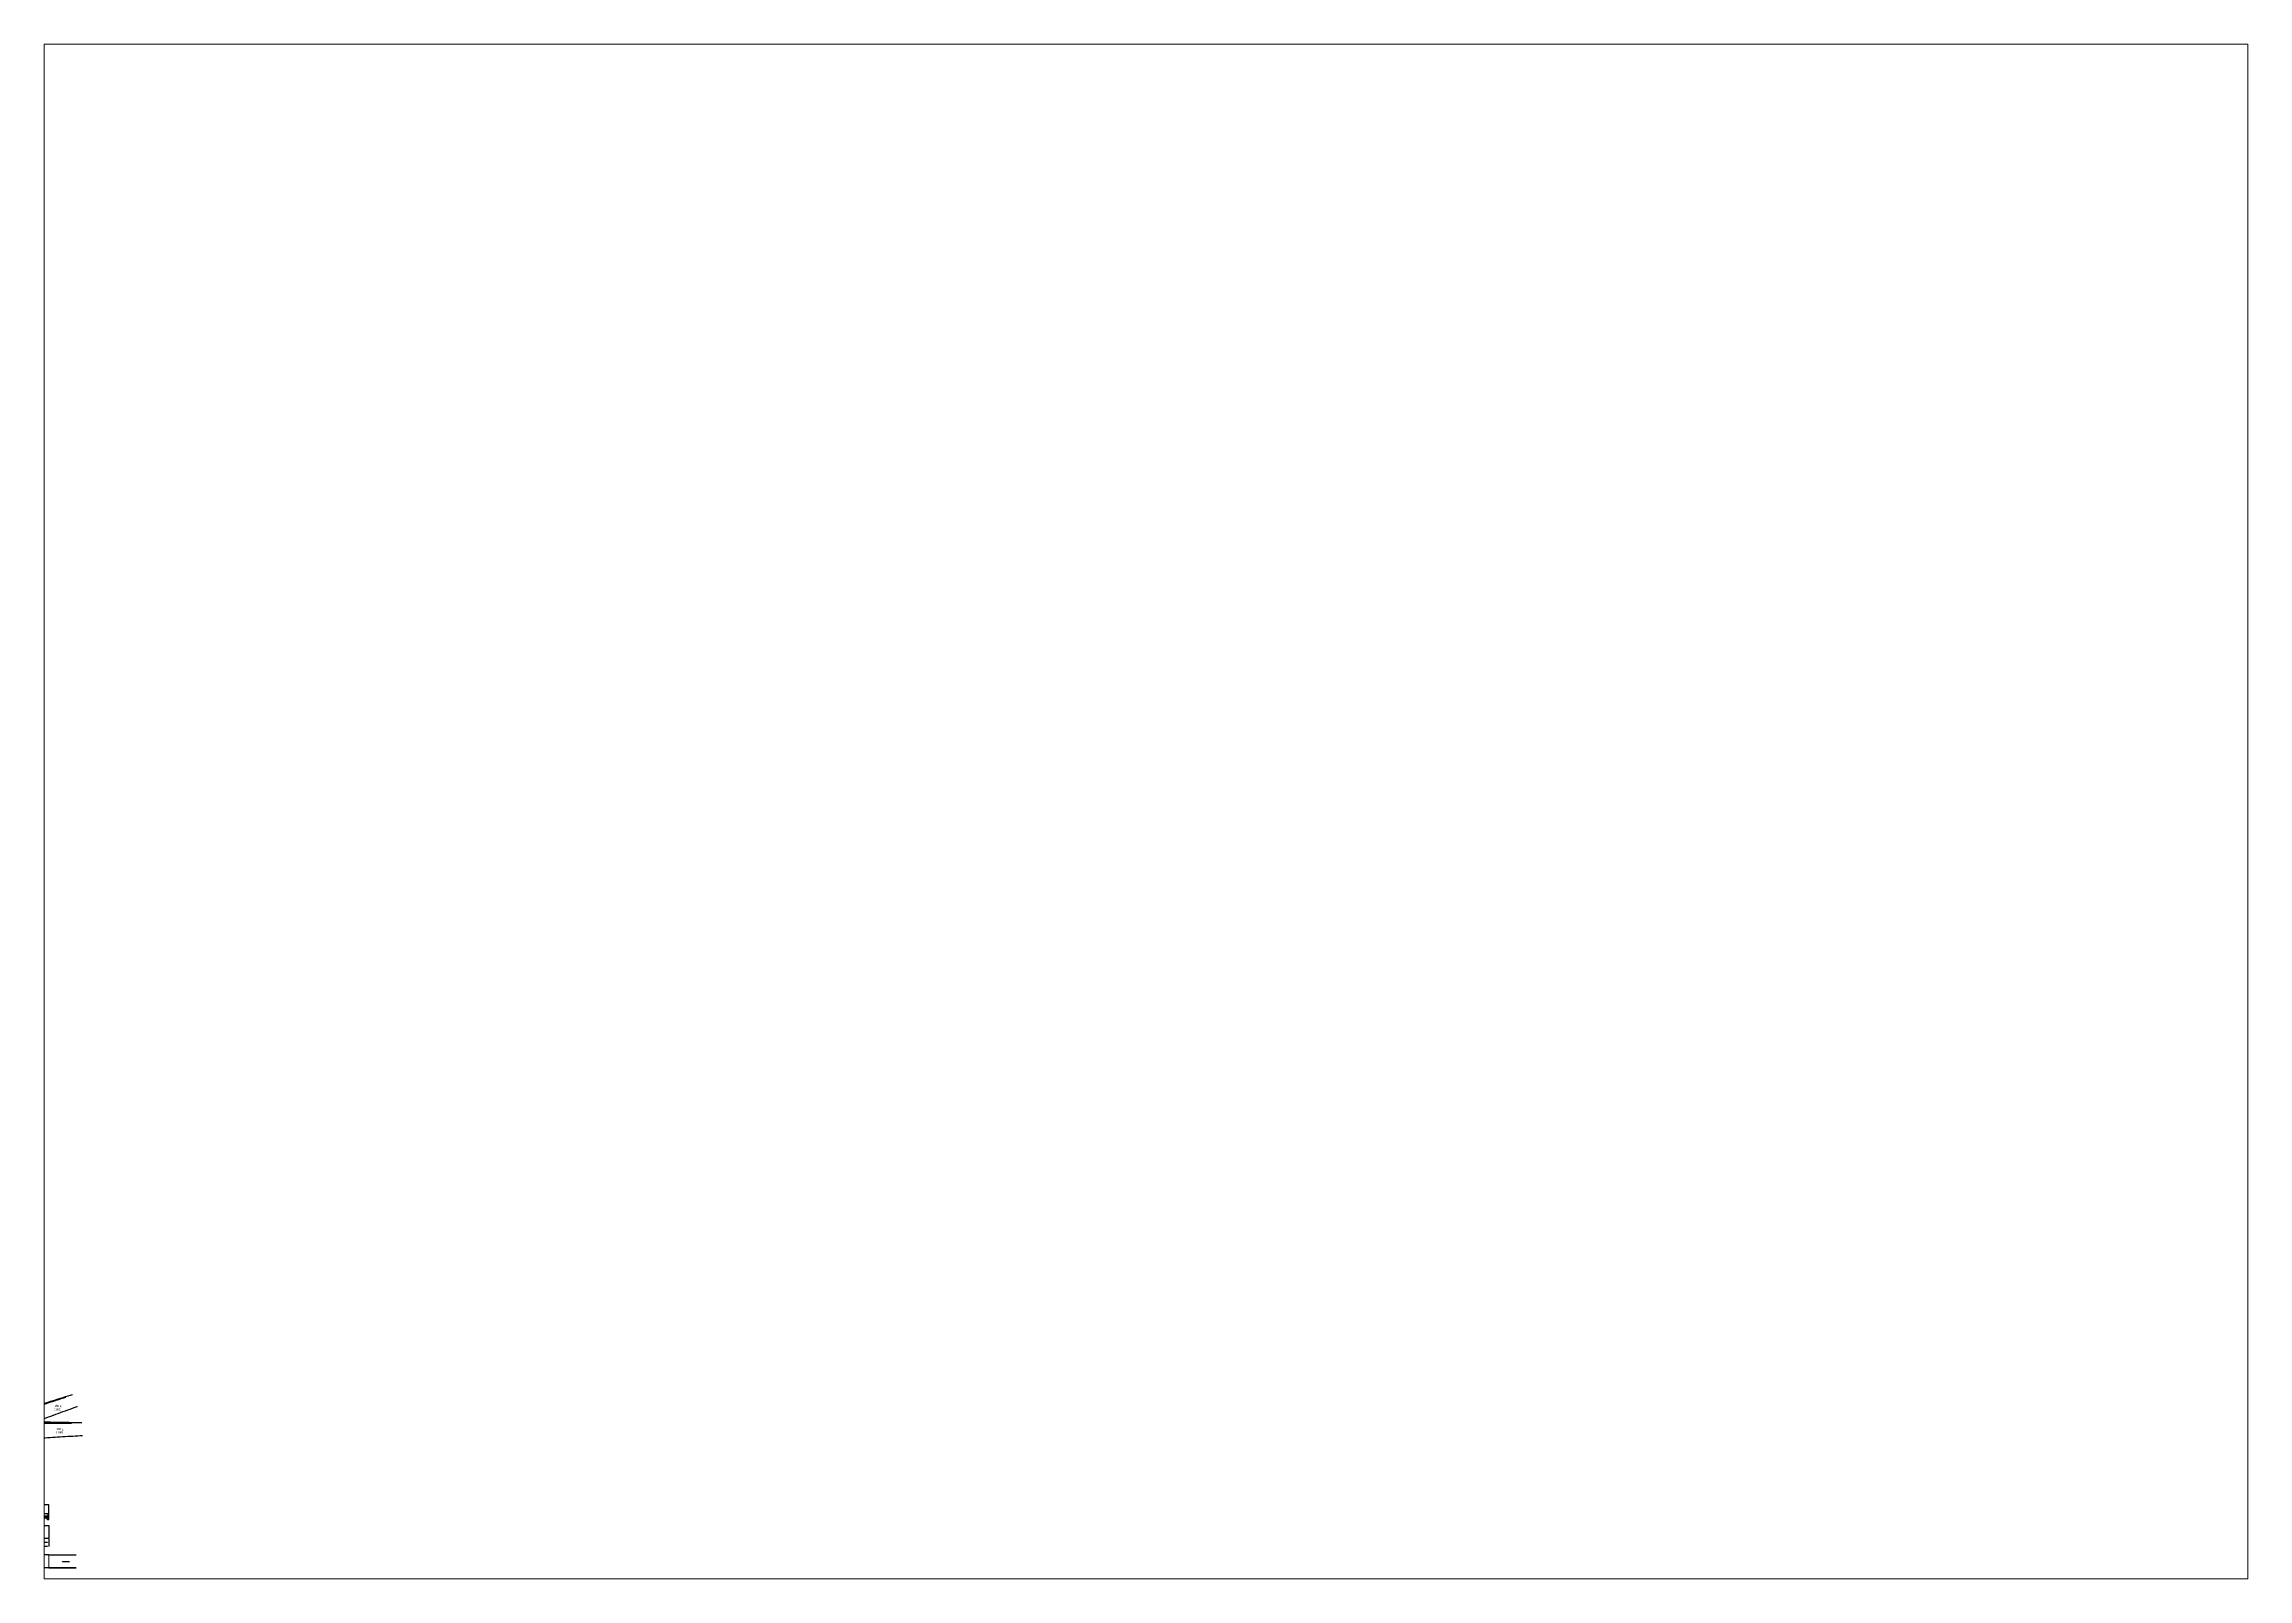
# Paper-space layout 'Layout1' of a CAD drawing. Header units: millimetres. Extents: x 29 to 259, y 20 to 180.
# The model-space entities are those that its viewports show. They can reach past a viewport. Long polylines and large blocks are cut down to what shows.
import ezdxf
from ezdxf import colors
from ezdxf.entities.mleader import LeaderData, LeaderLine
from ezdxf.math import Vec2, Vec3

# ---------------------------------------------------------------- set-up
doc = ezdxf.new("R2010")
doc.units = ezdxf.units.MM
doc.linetypes.add('DASHEDX2', pattern=[1.5, 1, -0.5])
doc.layers.add('Tekst', color=4, linetype='Continuous')
doc.styles.add('BT standard', font='sanss___.ttf')
doc.styles.add('Legend', font='CALIBRI.TTF')
doc.styles.get("Standard").update_dxf_attribs({"font": 'romans'})
doc.dimstyles.new('ISO-25', dxfattribs={"dimtxt": 2.5, "dimasz": 2.5, "dimexe": 1.25, "dimexo": 0.625, "dimtad": 1, "dimtxsty": 'Standard', "dimcen": 2.5, "dimadec": 0, "dimazin": 0, "dimtfac": 1, "dimtmove": 0, "dimatfit": 3, "dimfxl": 1, "dimarcsym": 0})

# ---------------------------------------------------------------- blocks, each defined once
blk = doc.blocks.new('*U940')
at = {"color": 2, "lineweight": 0}
blk.add_circle((0, 0), 0.0127, dxfattribs=at)
blk = doc.blocks.new('*U941')
at = {"color": 2, "lineweight": 0}
blk.add_circle((0, 0), 0.0127, dxfattribs=at)
blk = doc.blocks.new('*U942')
at = {"color": 2, "lineweight": 0}
blk.add_circle((0, 0), 0.0127, dxfattribs=at)
blk = doc.blocks.new('*U943')
at = {"color": 1, "lineweight": 0}
blk.add_circle((0, 0), 0.0127, dxfattribs=at)
blk = doc.blocks.new('*U945')
at = {"color": 1, "linetype": 'Continuous', "lineweight": 0, "ltscale": 1.524}
blk.add_lwpolyline([(0, 1.275), (-12, 1.275), (-12, -1.275), (0, -1.275), (0, 1.275), (0, 1.275)], close=True, dxfattribs=at)
at = {"color": 2, "linetype": 'Continuous', "ltscale": 1.524, "flags": 128}
for points in [[(-9.393, 1.018752), (-9.393, 1.177248), (-9.25076, 1.225), (-8.51924, 1.225), (-8.377, 1.177248), (-8.377, 1.018752), (-8.51924, 0.971), (-9.25076, 0.971)], [(-9.393, 0.561552), (-9.393, 0.720048), (-9.25076, 0.7678), (-8.51924, 0.7678), (-8.377, 0.720048), (-8.377, 0.561552), (-8.51924, 0.5138), (-9.25076, 0.5138)], [(-8.123, 1.018752), (-8.123, 1.177248), (-7.98076, 1.225), (-7.24924, 1.225), (-7.107, 1.177248), (-7.107, 1.018752), (-7.24924, 0.971), (-7.98076, 0.971)], [(-8.123, 0.561552), (-8.123, 0.720048), (-7.98076, 0.7678), (-7.24924, 0.7678), (-7.107, 0.720048), (-7.107, 0.561552), (-7.24924, 0.5138), (-7.98076, 0.5138)], [(-9.393, -0.720048), (-9.393, -0.561552), (-9.25076, -0.5138), (-8.51924, -0.5138), (-8.377, -0.561552), (-8.377, -0.720048), (-8.51924, -0.7678), (-9.25076, -0.7678)], [(-9.393, -1.177248), (-9.393, -1.018752), (-9.25076, -0.971), (-8.51924, -0.971), (-8.377, -1.018752), (-8.377, -1.177248), (-8.51924, -1.225), (-9.25076, -1.225)], [(-8.123, -0.720048), (-8.123, -0.561552), (-7.98076, -0.5138), (-7.24924, -0.5138), (-7.107, -0.561552), (-7.107, -0.720048), (-7.24924, -0.7678), (-7.98076, -0.7678)], [(-8.123, -1.177248), (-8.123, -1.018752), (-7.98076, -0.971), (-7.24924, -0.971), (-7.107, -1.018752), (-7.107, -1.177248), (-7.24924, -1.225), (-7.98076, -1.225)]]:
    blk.add_lwpolyline(points, close=True, dxfattribs=at)
blk = doc.blocks.new('*U944')
at = {"color": 2, "linetype": 'Continuous', "ltscale": 1.524, "flags": 128}
for points in [[(-0.508, 1.018752), (-0.508, 1.177248), (-0.36576, 1.225), (0.36576, 1.225), (0.508, 1.177248), (0.508, 1.018752), (0.36576, 0.971), (-0.36576, 0.971)], [(-0.508, -1.177248), (-0.508, -1.018752), (-0.36576, -0.971), (0.36576, -0.971), (0.508, -1.018752), (0.508, -1.177248), (0.36576, -1.225), (-0.36576, -1.225)]]:
    blk.add_lwpolyline(points, close=True, dxfattribs=at)
at = {"rotation": 180}
blk.add_blockref('*U945', (-1.45, 0), dxfattribs=at)
blk = doc.blocks.new('*U946')
at = {"color": 2, "lineweight": 0}
blk.add_circle((0, 0), 0.0127, dxfattribs=at)
blk = doc.blocks.new('*U947')
at = {"color": 2, "lineweight": 0}
blk.add_circle((0, 0), 0.0127, dxfattribs=at)
blk = doc.blocks.new('*U948')
at = {"color": 2, "lineweight": 0}
blk.add_circle((0, 0), 0.0127, dxfattribs=at)
blk = doc.blocks.new('*U949')
at = {"color": 2, "lineweight": 0}
blk.add_circle((0, 0), 0.0127, dxfattribs=at)
blk = doc.blocks.new('*U950')
at = {"color": 1, "lineweight": 0}
blk.add_circle((0, 0), 0.0127, dxfattribs=at)
blk = doc.blocks.new('*U951')
at = {"color": 1, "lineweight": 0}
blk.add_circle((0, 0), 0.0127, dxfattribs=at)
blk = doc.blocks.new('*U952')
at = {"color": 2, "lineweight": 0}
blk.add_circle((0, 0), 0.0127, dxfattribs=at)
blk = doc.blocks.new('*U953')
at = {"color": 2, "lineweight": 0}
blk.add_circle((0, 0), 0.0127, dxfattribs=at)
blk = doc.blocks.new('*U954')
at = {"color": 2, "lineweight": 0}
blk.add_circle((0, 0), 0.0127, dxfattribs=at)
blk = doc.blocks.new('*U955')
at = {"color": 1, "lineweight": 0}
blk.add_circle((0, 0), 0.0127, dxfattribs=at)
blk = doc.blocks.new('*U956')
at = {"color": 1, "lineweight": 0}
blk.add_circle((0, 0), 0.0127, dxfattribs=at)
blk = doc.blocks.new('*U957')
at = {"color": 2, "lineweight": 0}
blk.add_circle((0, 0), 0.0127, dxfattribs=at)
blk = doc.blocks.new('*U958')
at = {"color": 2, "lineweight": 0}
blk.add_circle((0, 0), 0.0127, dxfattribs=at)
blk = doc.blocks.new('*U959')
at = {"color": 2, "lineweight": 0}
blk.add_circle((0, 0), 0.0127, dxfattribs=at)
blk = doc.blocks.new('*U960')
at = {"color": 1, "lineweight": 0}
blk.add_circle((0, 0), 0.0127, dxfattribs=at)
blk = doc.blocks.new('*U961')
at = {"color": 1, "lineweight": 0}
blk.add_circle((0, 0), 0.0127, dxfattribs=at)
blk = doc.blocks.new('*U962')
at = {"color": 2, "lineweight": 0}
blk.add_circle((0, 0), 0.0127, dxfattribs=at)
blk = doc.blocks.new('*U963')
at = {"color": 2, "lineweight": 0}
blk.add_circle((0, 0), 0.0127, dxfattribs=at)
blk = doc.blocks.new('*U964')
at = {"color": 2, "lineweight": 0}
blk.add_circle((0, 0), 0.0127, dxfattribs=at)
blk = doc.blocks.new('*U965')
at = {"color": 1, "lineweight": 0}
blk.add_circle((0, 0), 0.0127, dxfattribs=at)
blk = doc.blocks.new('*U966')
at = {"color": 1, "lineweight": 0}
blk.add_circle((0, 0), 0.0127, dxfattribs=at)
blk = doc.blocks.new('*U967')
at = {"color": 2, "lineweight": 0}
blk.add_circle((0, 0), 0.0127, dxfattribs=at)
blk = doc.blocks.new('*U968')
at = {"color": 2, "lineweight": 0}
blk.add_circle((0, 0), 0.0127, dxfattribs=at)
blk = doc.blocks.new('*U969')
at = {"color": 2, "lineweight": 0}
blk.add_circle((0, 0), 0.0127, dxfattribs=at)
blk = doc.blocks.new('*U970')
at = {"color": 1, "lineweight": 0}
blk.add_circle((0, 0), 0.0127, dxfattribs=at)
blk = doc.blocks.new('*U971')
at = {"color": 1, "lineweight": 0}
blk.add_circle((0, 0), 0.0127, dxfattribs=at)
blk = doc.blocks.new('*U972')
at = {"color": 2, "lineweight": 0}
blk.add_circle((0, 0), 0.0127, dxfattribs=at)
blk = doc.blocks.new('*U973')
at = {"color": 2, "lineweight": 0}
blk.add_circle((0, 0), 0.0127, dxfattribs=at)
blk = doc.blocks.new('*U974')
at = {"color": 2, "lineweight": 0}
blk.add_circle((0, 0), 0.0127, dxfattribs=at)
blk = doc.blocks.new('*U975')
at = {"color": 2, "lineweight": 0}
blk.add_circle((0, 0), 0.0127, dxfattribs=at)
blk = doc.blocks.new('*U976')
at = {"color": 2, "lineweight": 0}
blk.add_circle((0, 0), 0.0127, dxfattribs=at)
blk = doc.blocks.new('*U977')
at = {"color": 1, "lineweight": 0}
blk.add_circle((0, 0), 0.0127, dxfattribs=at)
blk = doc.blocks.new('*U978')
at = {"color": 1, "lineweight": 0}
blk.add_circle((0, 0), 0.0127, dxfattribs=at)
blk = doc.blocks.new('*U979')
at = {"color": 2, "lineweight": 0}
blk.add_circle((0, 0), 0.0127, dxfattribs=at)
blk = doc.blocks.new('*U980')
at = {"color": 1, "lineweight": 0}
blk.add_circle((0, 0), 0.0127, dxfattribs=at)
blk = doc.blocks.new('*U981')
at = {"color": 2, "lineweight": 0}
blk.add_circle((0, 0), 0.0127, dxfattribs=at)
blk = doc.blocks.new('*U982')
at = {"color": 2, "lineweight": 0}
blk.add_circle((0, 0), 0.0127, dxfattribs=at)
blk = doc.blocks.new('*U983')
at = {"color": 1, "lineweight": 0}
blk.add_circle((0, 0), 0.0127, dxfattribs=at)
blk = doc.blocks.new('*U984')
at = {"color": 1, "lineweight": 0}
blk.add_circle((0, 0), 0.0127, dxfattribs=at)
blk = doc.blocks.new('*U985')
at = {"color": 1, "lineweight": 0}
blk.add_circle((0, 0), 0.0127, dxfattribs=at)
blk = doc.blocks.new('*U986')
at = {"color": 2, "lineweight": 0}
blk.add_circle((0, 0), 0.0127, dxfattribs=at)
blk = doc.blocks.new('*U987')
at = {"color": 2, "lineweight": 0}
blk.add_circle((0, 0), 0.0127, dxfattribs=at)
blk = doc.blocks.new('*U988')
at = {"color": 2, "lineweight": 0}
blk.add_circle((0, 0), 0.0127, dxfattribs=at)
blk = doc.blocks.new('*U989')
at = {"color": 1, "lineweight": 0}
blk.add_circle((0, 0), 0.0127, dxfattribs=at)
blk = doc.blocks.new('*U990')
at = {"color": 1, "lineweight": 0}
blk.add_circle((0, 0), 0.0127, dxfattribs=at)
blk = doc.blocks.new('*U991')
at = {"color": 2, "lineweight": 0}
blk.add_circle((0, 0), 0.0127, dxfattribs=at)
blk = doc.blocks.new('*U992')
at = {"color": 2, "lineweight": 0}
blk.add_circle((0, 0), 0.0127, dxfattribs=at)
blk = doc.blocks.new('*U993')
at = {"color": 2, "lineweight": 0}
blk.add_circle((0, 0), 0.0127, dxfattribs=at)
blk = doc.blocks.new('*U994')
at = {"color": 1, "lineweight": 0}
blk.add_circle((0, 0), 0.0127, dxfattribs=at)
blk = doc.blocks.new('*U995')
at = {"color": 1, "lineweight": 0}
blk.add_circle((0, 0), 0.0127, dxfattribs=at)
blk = doc.blocks.new('*D997')
at = {"color": 0, "lineweight": -2, "transparency": 16777216}
for p, q in [((1.45, -0.15), (1.45, -0.84)), ((1.65, -0.74), (8.05, -0.74)), ((8.25, -0.2), (8.25, -0.84))]:
    blk.add_line(p, q, dxfattribs=at)
at = {"color": 0, "transparency": 16777216}
for points in [[(1.65, -0.7), (1.65, -0.77), (1.45, -0.74)], [(8.05, -0.7), (8.05, -0.77), (8.25, -0.74)]]:
    blk.add_solid(points, dxfattribs=at)
at = {"layer": 'Defpoints', "color": 0, "transparency": 16777216}
for p in [(1.45, 0.05), (8.25, 0), (8.25, -0.74)]:
    blk.add_point(p, dxfattribs=at)
at = {"color": 0, "transparency": 16777216, "insert": (4.85, -0.49), "char_height": 0.25, "attachment_point": 5}
blk.add_mtext('6,8', dxfattribs=at)
blk = doc.blocks.new('*D998')
at = {"color": 0, "lineweight": -2, "transparency": 16777216}
for p, q in [((0, -0.2), (0, -1.58)), ((0.2, -1.48), (11.8, -1.48)), ((12, -0.2), (12, -1.58))]:
    blk.add_line(p, q, dxfattribs=at)
at = {"color": 0, "transparency": 16777216}
for points in [[(0.2, -1.44), (0.2, -1.51), (0, -1.48)], [(11.8, -1.44), (11.8, -1.51), (12, -1.48)]]:
    blk.add_solid(points, dxfattribs=at)
at = {"layer": 'Defpoints', "color": 0, "transparency": 16777216}
for p in [(0, 0), (12, 0), (12, -1.48)]:
    blk.add_point(p, dxfattribs=at)
at = {"color": 0, "transparency": 16777216, "insert": (6, -1.25), "char_height": 0.25, "attachment_point": 5}
blk.add_mtext('12', dxfattribs=at)
blk = doc.blocks.new('*D999')
at = {"color": 0, "lineweight": -2, "transparency": 16777216}
for p, q in [((0, -0.15), (0, -0.84)), ((0.2, -0.74), (1.25, -0.74)), ((1.45, -0.15), (1.45, -0.84))]:
    blk.add_line(p, q, dxfattribs=at)
at = {"color": 0, "transparency": 16777216}
for points in [[(0.2, -0.7), (0.2, -0.77), (0, -0.74)], [(1.25, -0.7), (1.25, -0.77), (1.45, -0.74)]]:
    blk.add_solid(points, dxfattribs=at)
at = {"layer": 'Defpoints', "color": 0, "transparency": 16777216}
for p in [(0, 0.05), (1.45, 0.05), (1.45, -0.74)]:
    blk.add_point(p, dxfattribs=at)
at = {"color": 0, "transparency": 16777216, "insert": (0.72, -0.49), "char_height": 0.25, "attachment_point": 5}
blk.add_mtext('1,45', dxfattribs=at)
blk = doc.blocks.new('*D1000')
at = {"color": 0, "lineweight": -2, "transparency": 16777216}
for p, q in [((-0.2, 2.55), (-0.64, 2.55)), ((-0.2, 0), (-0.64, 0)), ((-0.54, 2.35), (-0.54, 0.2))]:
    blk.add_line(p, q, dxfattribs=at)
at = {"color": 0, "transparency": 16777216}
for points in [[(-0.58, 2.35), (-0.51, 2.35), (-0.54, 2.55)], [(-0.58, 0.2), (-0.51, 0.2), (-0.54, 0)]]:
    blk.add_solid(points, dxfattribs=at)
at = {"layer": 'Defpoints', "color": 0, "transparency": 16777216}
for p in [(-0.54, 0), (0, 2.55), (0, 0)]:
    blk.add_point(p, dxfattribs=at)
at = {"color": 0, "transparency": 16777216, "insert": (-0.79, 1.27), "char_height": 0.25, "attachment_point": 5, "rotation": 90}
blk.add_mtext('2,55', dxfattribs=at)
blk = doc.blocks.new('*D1001')
at = {"color": 0, "lineweight": -2, "transparency": 16777216}
for p, q in [((8.25, -0.2), (8.25, -0.84)), ((8.45, -0.74), (11.8, -0.74)), ((12, -0.15), (12, -0.84))]:
    blk.add_line(p, q, dxfattribs=at)
at = {"color": 0, "transparency": 16777216}
for points in [[(8.45, -0.7), (8.45, -0.77), (8.25, -0.74)], [(11.8, -0.7), (11.8, -0.77), (12, -0.74)]]:
    blk.add_solid(points, dxfattribs=at)
at = {"layer": 'Defpoints', "color": 0, "transparency": 16777216}
for p in [(8.25, 0), (12, 0.05), (12, -0.74)]:
    blk.add_point(p, dxfattribs=at)
at = {"color": 0, "transparency": 16777216, "insert": (10.12, -0.49), "char_height": 0.25, "attachment_point": 5}
blk.add_mtext('3,75', dxfattribs=at)
blk = doc.blocks.new('A$C57FE69EF')
at = {"color": 0}
for p, q in [((0.34, 6.061), (-0.001, 5.078)), ((-0.001, 5.078), (0.221, 5.078)), ((-0.001, 3.898), (-0.001, 5.078)), ((0.11, 4.969), (-0.001, 4.969)), ((0.11, 4.275), (0.11, 4.969)), ((0.221, 5.199), (0.351, 5.801)), ((0.221, 3.762), (0.221, 5.199)), ((0.271, 5.864), (0.346, 5.795)), ((0.295, 5.184), (0.428, 5.801)), ((0.295, 4.998), (0.295, 5.184)), ((0.563, 4.998), (0.295, 4.998)), ((0.351, 5.801), (0.481, 5.942)), ((0.416, 5.871), (2.014, 5.871)), ((0.563, 5.801), (0.428, 5.801)), ((2.014, 5.942), (0.481, 5.942)), ((0.563, 4.998), (0.563, 5.801)), ((1.143, 5.801), (0.652, 5.801)), ((0.652, 5.118), (0.652, 5.801)), ((1.143, 5.243), (0.652, 5.118)), ((1.218, 4.834), (1.009, 4.834)), ((1.009, 4.834), (1.009, 4.745)), ((1.009, 4.745), (1.218, 4.745)), ((1.056, 4.619), (1.79, 4.619)), ((1.105, 4.433), (1.752, 4.456)), ((1.143, 5.243), (1.143, 5.801)), ((1.218, 4.619), (1.218, 5.942)), ((1.218, 4.745), (1.218, 4.834)), ((1.88, 5.801), (1.285, 5.801)), ((1.285, 5.251), (1.285, 5.801)), ((1.88, 5.251), (1.285, 5.251)), ((1.865, 4.567), (1.839, 4.597)), ((1.88, 5.251), (1.88, 5.801)), ((2.014, 4.278), (2.014, 5.942)), ((12, 6.612), (2.185, 6.612)), ((2.185, 4.357), (2.185, 6.612)), ((2.185, 4.899), (12, 4.899)), ((2.185, 4.476), (12, 4.476)), ((2.185, 4.357), (5.157, 4.357)), ((2.326, 4.357), (2.326, 4.23)), ((2.356, 4.899), (2.356, 4.476)), ((5.042, 4.899), (5.042, 4.476)), ((5.157, 4.357), (7.548, 4.357)), ((5.332, 4.899), (5.332, 4.476)), ((6.553, 4.357), (12, 4.357)), ((8.524, 4.899), (8.524, 4.476)), ((8.814, 4.899), (8.814, 4.476)), ((11.858, 4.899), (11.858, 4.476)), ((12, 4.357), (12, 6.612)), ((12, 3.74), (12, 4.357)), ((-0.001, 4.275), (0.221, 4.275)), ((-0.001, 4.045), (0.221, 4.045)), ((0.444, 3.682), (0.215, 3.682)), ((0.533, 4.165), (0.221, 4.165)), ((0.464, 3.965), (0.221, 3.965)), ((0.221, 3.762), (0.443, 3.762)), ((0.444, 3.816), (0.444, 3.682)), ((0.614, 3.682), (0.697, 3.784)), ((2.03, 4.23), (4.884, 4.23)), ((2.058, 3.74), (7.097, 3.74)), ((2.797, 3.74), (2.797, 4.23)), ((2.797, 4.067), (4.757, 4.067)), ((4.757, 4.067), (7.148, 4.067)), ((4.884, 4.23), (7.275, 4.23)), ((8.161, 3.74), (8.331, 3.74)), ((9.217, 4.231), (12, 4.231)), ((9.344, 4.067), (12, 4.067)), ((9.395, 3.74), (9.624, 3.74)), ((9.624, 4.067), (9.624, 3.74)), ((11.509, 3.972), (11.509, 4.068)), ((11.738, 3.74), (12, 3.74))]:
    blk.add_line(p, q, dxfattribs=at)
for p, q in [((0, 2.55), (0, 0)), ((0.614, 3.682), (0.444, 3.682)), ((0.942, 2.45), (0.942, 2.296)), ((0.942, 0.254), (0.942, 0.1)), ((1.908, 2.5), (0.992, 2.5)), ((1.908, 2.246), (0.992, 2.246)), ((1.908, 0.304), (0.992, 0.304)), ((1.908, 0.05), (0.992, 0.05)), ((1.45, 2.246), (1.45, 0.304)), ((1.958, 2.45), (1.958, 2.296)), ((1.958, 0.254), (1.958, 0.1)), ((2.058, 3.861), (2.058, 3.74)), ((7.121, 2.45), (7.121, 2.296)), ((7.121, 0.254), (7.121, 0.1)), ((8.087, 2.5), (7.171, 2.5)), ((8.087, 2.246), (7.171, 2.246)), ((8.087, 0.304), (7.171, 0.304)), ((8.087, 0.05), (7.171, 0.05)), ((7.629, 2.246), (7.629, 0.304)), ((7.983, 4.23), (8.509, 4.231)), ((8.137, 2.45), (8.137, 2.296)), ((8.137, 0.254), (8.137, 0.1)), ((8.355, 2.45), (8.355, 2.296)), ((8.355, 0.254), (8.355, 0.1)), ((9.321, 2.5), (8.405, 2.5)), ((9.321, 2.246), (8.405, 2.246)), ((9.321, 0.304), (8.405, 0.304)), ((9.321, 0.05), (8.405, 0.05)), ((8.863, 2.246), (8.863, 0.304)), ((9.371, 2.45), (9.371, 2.296)), ((9.371, 0.254), (9.371, 0.1))]:
    blk.add_line(p, q)
blk.add_lwpolyline([(0, 2.55), (12, 2.55), (12, 0), (0, 0)], close=True)
at = {"color": 0, "lineweight": 0}
for centre, radius in [((1.447, 3.824), 0.539), ((7.629, 3.824), 0.539), ((8.863, 3.824), 0.539), ((1.447, 3.824), 0.294), ((1.447, 3.824), 0.269), ((1.447, 3.824), 0.0705), ((7.629, 3.824), 0.294), ((7.629, 3.824), 0.269), ((7.629, 3.824), 0.0705), ((8.863, 3.824), 0.294), ((8.863, 3.824), 0.269), ((8.863, 3.824), 0.0705)]:
    blk.add_circle(centre, radius, dxfattribs=at)
at = {"color": 0}
for centre, radius, start, end in [((2.001, 1.091), 5.24, 91.8119, 108.48133), ((1.347, 3.771), 0.904, 112.08369, 177.16595), ((2.434, -0.778), 6.948, 93.86048, 104.73441), ((1.716, 3.623), 1.015, 127.00298, 167.71808), ((1.056, 4.489), 0.13, 90, 112.08369), ((1.226, 3.809), 0.834, 3.6349, 50.89699), ((1.79, 4.554), 0.0648, 41.29048, 90), ((1.502, 5.94), 0.512, 0.22015, 49.36372), ((0.766, 3.817), 1.33, 356.65964, 34.29963), ((0.215, 3.898), 0.216, 180, 270), ((0.597, 3.866), 0.13, 320.50594, 347.71808), ((11.509, 3.743), 0.229, 359.15473, 90.02703)]:
    blk.add_arc(centre, radius, start, end, dxfattribs=at)
for centre, start, end in [((0.992, 2.45), 90, 180), ((0.992, 2.296), 180, 270), ((0.992, 0.254), 90, 180), ((0.992, 0.1), 180, 270), ((1.908, 2.45), 0, 90), ((1.908, 2.296), 270, 0), ((1.908, 0.254), 0, 90), ((1.908, 0.1), 270, 0), ((7.171, 2.45), 90, 180), ((7.171, 2.296), 180, 270), ((7.171, 0.254), 90, 180), ((7.171, 0.1), 180, 270), ((8.087, 2.45), 0, 90), ((8.087, 2.296), 270, 0), ((8.087, 0.254), 0, 90), ((8.087, 0.1), 270, 0), ((8.405, 2.45), 90, 180), ((8.405, 2.296), 180, 270), ((8.405, 0.254), 90, 180), ((8.405, 0.1), 180, 270), ((9.321, 2.45), 0, 90), ((9.321, 2.296), 270, 0), ((9.321, 0.254), 0, 90), ((9.321, 0.1), 270, 0)]:
    blk.add_arc(centre, 0.05, start, end)
dim = blk.add_linear_dim(base=(-0.544, 0), p1=(0, 2.55), p2=(0, 0), angle=270, dimstyle='ISO-25', override={"dimtxt": 0.25, "dimasz": 0.2, "dimexe": 0.1, "dimexo": 0.2, "dimgap": 0.1})
dim.commit()
dim.dimension.update_dxf_attribs({"geometry": '*D1000', "text_midpoint": (-0.793, 1.275)})
for base, p1, p2, picture, middle in [((1.45, -0.738), (0, 0.05), (1.45, 0.05), '*D999', (0.725, -0.489)), ((12, -1.477), (0, 0), (12, 0), '*D998', (6, -1.252)), ((8.25, -0.738), (1.45, 0.05), (8.25, 0), '*D997', (4.85, -0.489)), ((12, -0.738), (8.25, 0), (12, 0.05), '*D1001', (10.125, -0.489))]:
    dim = blk.add_linear_dim(base=base, p1=p1, p2=p2, dimstyle='ISO-25', override={"dimtxt": 0.25, "dimasz": 0.2, "dimexe": 0.1, "dimexo": 0.2, "dimgap": 0.1})
    dim.commit()
    dim.dimension.update_dxf_attribs({"geometry": picture, "text_midpoint": middle})
blk = doc.blocks.new('signatur')
at = {"color": 1, "linetype": 'Continuous', "ltscale": 1.524, "flags": 128}
for points in [[(875.57, 75.73), (875.57, 76.11), (875.58, 76.62), (875.58, 77.13), (875.58, 77.64), (875.58, 78.15), (875.58, 78.66), (875.58, 79.17), (875.58, 79.68), (875.59, 79.72)], [(878.26, 75.73), (878.24, 76.15), (878.23, 76.66), (878.21, 77.17), (878.2, 77.67), (878.19, 78.18), (878.17, 78.68), (878.16, 79.19), (878.16, 79.7), (878.16, 79.72)]]:
    blk.add_lwpolyline(points, dxfattribs=at)
at = {"color": 2, "linetype": 'DASHEDX2', "ltscale": 1.524, "flags": 128}
for points in [[(875.77, 75.73), (875.77, 75.73), (875.77, 76.24), (875.77, 76.75), (875.77, 77.26), (875.77, 77.77), (875.77, 78.28), (875.77, 78.78), (875.77, 79.29), (875.77, 79.72)], [(877.97, 75.73), (877.97, 75.73), (877.97, 76.24), (877.97, 76.75), (877.97, 77.26), (877.97, 77.77), (877.97, 78.28), (877.97, 78.78), (877.97, 79.29), (877.97, 79.72)]]:
    blk.add_lwpolyline(points, dxfattribs=at)
at = {"layer": 'Tekst', "insert": (876.39, 80.96), "char_height": 0.4, "attachment_point": 1, "style": 'Legend'}
blk.add_mtext_dynamic_manual_height_columns('100 g \\P(90)', width=2.4215, gutter_width=12.5, heights=[0], dxfattribs=at)
ml = blk.add_multileader_mtext('Standard')
ml.set_content('', color=256)
ml.set_leader_properties(lineweight=9)
ml.build(insert=Vec2(0, 0))
ml.multileader.update_dxf_attribs({"text_right_attachment_type": 6, "dogleg_length": 0.1, "arrow_head_size": 0.4})
ctx = ml.context
ctx.base_point, ctx.char_height, ctx.arrow_head_size, ctx.landing_gap_size, ctx.plane_origin = Vec3(874.05, 79.09), 0.6, 0.4, 0.09, Vec3(875.58, 78.79)
ctx.right_attachment, ctx.text_align_type = 6, 2
notes = []
notes.append((ctx, [(0, (1, 1, 0), (874.33, 78.79), (-1, 0), 0.1, [(0, [(875.58, 78.79)], 0, [])])]))
ctx.mtext.insert, ctx.mtext.alignment, ctx.mtext.flow_direction = Vec3(874.14, 79.39), 3, 5
ml = blk.add_multileader_mtext('Standard')
ml.set_content('Arealbehov', color=256, style='BT standard')
ml.set_leader_properties(lineweight=9)
ml.build(insert=Vec2(0, 0))
ml.multileader.update_dxf_attribs({"text_right_attachment_type": 6, "dogleg_length": 0.1, "arrow_head_size": 0.4})
ctx = ml.context
ctx.base_point, ctx.char_height, ctx.arrow_head_size, ctx.landing_gap_size, ctx.plane_origin = Vec3(879.58, 78.78), 0.4, 0.4, 0.09, Vec3(878.12, 78.78)
ctx.right_attachment = 6
notes.append((ctx, [(0, (1, 1, 0), (879.53, 78.78), (1, 0), 0.0548, [(0, [(878.17, 78.79)], 0, [])])]))
ctx.mtext.insert, ctx.mtext.flow_direction = Vec3(879.67, 78.99), 5
ml = blk.add_multileader_mtext('Standard')
ml.set_content('', color=256)
ml.set_leader_properties(lineweight=9)
ml.build(insert=Vec2(0, 0))
ml.multileader.update_dxf_attribs({"text_right_attachment_type": 6, "dogleg_length": 0.1, "arrow_head_size": 0.4})
ctx = ml.context
ctx.base_point, ctx.char_height, ctx.arrow_head_size, ctx.landing_gap_size, ctx.plane_origin = Vec3(874.24, 77.43), 0.6, 0.4, 0.09, Vec3(875.77, 77.13)
ctx.right_attachment, ctx.text_align_type = 6, 2
notes.append((ctx, [(0, (1, 1, 0), (874.52, 77.13), (-1, 0), 0.1, [(0, [(875.77, 77.13)], 0, [])])]))
ctx.mtext.insert, ctx.mtext.alignment, ctx.mtext.flow_direction = Vec3(874.33, 77.73), 3, 5
ml = blk.add_multileader_mtext('Standard')
ml.set_content('Sporareal', color=256, style='BT standard')
ml.set_leader_properties(lineweight=9)
ml.build(insert=Vec2(0, 0))
ml.multileader.update_dxf_attribs({"text_right_attachment_type": 6, "dogleg_length": 0.1, "arrow_head_size": 0.4})
ctx = ml.context
ctx.base_point, ctx.char_height, ctx.arrow_head_size, ctx.landing_gap_size, ctx.plane_origin = Vec3(879.43, 77.13), 0.4, 0.4, 0.09, Vec3(877.93, 77.13)
ctx.right_attachment = 6
notes.append((ctx, [(0, (1, 1, 0), (879.33, 77.13), (1, 0), 0.1, [(0, [(877.97, 77.13)], 0, [])])]))
ctx.mtext.insert, ctx.mtext.flow_direction = Vec3(879.52, 77.39), 5
for ctx, leaders in notes:
    for number, flags, end, landing, length, lines in leaders:
        leader = LeaderData()
        leader.index, (leader.has_last_leader_line, leader.has_dogleg_vector, leader.attachment_direction) = number, flags
        leader.last_leader_point, leader.dogleg_vector, leader.dogleg_length = Vec3(end), Vec3(landing), length
        for number, points, colour, breaks in lines:
            line = LeaderLine()
            line.index, line.vertices, line.color, line.breaks = number, Vec3.list(points), colors.encode_raw_color(colour), breaks
            leader.lines.append(line)
        ctx.leaders.append(leader)
blk = doc.blocks.new('LV_A')
at = {"color": 1, "linetype": 'Continuous', "ltscale": 1.524, "flags": 128}
for points in [[(-30.86, 14.99), (-30.85, 15.33), (-30.82, 15.9), (-30.8, 16.46), (-30.78, 17.01), (-30.75, 17.56), (-30.73, 18.11), (-30.71, 18.66), (-30.69, 19.2), (-30.66, 19.74), (-30.64, 20.27), (-30.63, 20.81), (-30.61, 21.34), (-30.59, 21.87), (-30.58, 22.4), (-30.56, 22.93), (-30.55, 23.45), (-30.53, 23.98), (-30.52, 24.5), (-30.51, 25.02), (-30.5, 25.54), (-30.49, 26.06), (-30.48, 26.58), (-30.47, 27.1), (-30.46, 27.61), (-30.45, 28.13), (-30.44, 28.65), (-30.44, 29.16), (-30.43, 29.68), (-30.42, 30.19), (-30.42, 30.7), (-30.41, 31.22), (-30.41, 31.73), (-30.4, 32.24), (-30.4, 32.76), (-30.39, 33.27), (-30.39, 33.78), (-30.39, 34.29), (-30.38, 34.8), (-30.38, 35.31), (-30.38, 35.82), (-30.37, 36.33), (-30.37, 36.84), (-30.37, 37.35), (-30.37, 37.86), (-30.37, 38.37), (-30.36, 38.88), (-30.36, 39.39), (-30.36, 39.7)], [(-30.73, 15.91), (-30.63, 16.48), (-30.51, 17.04), (-30.37, 17.6), (-30.21, 18.16), (-30.02, 18.7), (-29.83, 19.24), (-29.63, 19.78), (-29.43, 20.32), (-29.23, 20.84), (-29.03, 21.37), (-28.84, 21.89), (-28.65, 22.41), (-28.46, 22.92), (-28.27, 23.43), (-28.08, 23.94), (-27.89, 24.45), (-27.71, 24.96), (-27.53, 25.46), (-27.34, 25.96), (-27.16, 26.46), (-26.99, 26.96), (-26.81, 27.46), (-26.63, 27.96), (-26.46, 28.45), (-26.28, 28.95), (-26.11, 29.44), (-25.94, 29.93), (-25.77, 30.43), (-25.6, 30.92), (-25.43, 31.41), (-25.26, 31.9), (-25.09, 32.39), (-24.93, 32.88), (-24.76, 33.37), (-24.6, 33.86), (-24.43, 34.35), (-24.27, 34.84), (-24.1, 35.32), (-23.94, 35.81), (-23.78, 36.3), (-23.61, 36.79), (-23.45, 37.28), (-23.29, 37.76), (-23.13, 38.25), (-22.97, 38.74), (-22.8, 39.22), (-22.64, 39.71), (-22.61, 39.81)], [(-29.74, 19.46), (-29.6, 19.78), (-29.36, 20.3), (-29.1, 20.81), (-28.82, 21.32), (-28.52, 21.81), (-28.2, 22.29), (-27.86, 22.76), (-27.51, 23.22), (-27.16, 23.67), (-26.8, 24.11), (-26.45, 24.55), (-26.1, 24.99), (-25.76, 25.43), (-25.41, 25.86), (-25.07, 26.29), (-24.74, 26.72), (-24.4, 27.14), (-24.07, 27.57), (-23.73, 27.99), (-23.41, 28.41), (-23.08, 28.83), (-22.75, 29.25), (-22.43, 29.67), (-22.11, 30.09), (-21.79, 30.5), (-21.47, 30.92), (-21.15, 31.33), (-20.83, 31.75), (-20.52, 32.16), (-20.21, 32.58), (-19.89, 32.99), (-19.58, 33.41), (-19.27, 33.82), (-18.96, 34.23), (-18.65, 34.65), (-18.34, 35.06), (-18.03, 35.47), (-17.73, 35.88), (-17.42, 36.3), (-17.11, 36.71), (-16.81, 37.12), (-16.5, 37.53), (-16.2, 37.94), (-15.9, 38.36), (-15.59, 38.77), (-15.29, 39.18), (-14.99, 39.59), (-14.8, 39.84)], [(-26.93, 16.75), (-26.96, 17), (-27.01, 17.42), (-27.06, 17.84), (-27.1, 18.28), (-27.15, 18.72), (-27.19, 19.17), (-27.23, 19.62), (-27.26, 20.08), (-27.3, 20.55), (-27.33, 21.02), (-27.36, 21.49), (-27.39, 21.97), (-27.42, 22.44), (-27.44, 22.93), (-27.47, 23.41), (-27.49, 23.9), (-27.51, 24.39), (-27.53, 24.88), (-27.55, 25.37), (-27.56, 25.86), (-27.58, 26.36), (-27.6, 26.85), (-27.61, 27.35), (-27.62, 27.85), (-27.63, 28.35), (-27.64, 28.84), (-27.66, 29.35), (-27.66, 29.85), (-27.67, 30.35), (-27.68, 30.85), (-27.69, 31.35), (-27.7, 31.85), (-27.7, 32.36), (-27.71, 32.86), (-27.72, 33.37), (-27.73, 33.87), (-27.73, 34.38), (-27.74, 34.88), (-27.75, 35.39), (-27.76, 35.89), (-27.76, 36.4), (-27.77, 36.9), (-27.78, 37.41), (-27.79, 37.91), (-27.79, 38.42), (-27.8, 38.93), (-27.81, 39.43), (-27.81, 39.74)], [(-25.79, 17.49), (-25.74, 17.88), (-25.69, 18.27), (-25.63, 18.65), (-25.57, 19.04), (-25.5, 19.43), (-25.43, 19.82), (-25.36, 20.22), (-25.28, 20.63), (-25.2, 21.05), (-25.11, 21.47), (-25.01, 21.91), (-24.92, 22.35), (-24.81, 22.79), (-24.71, 23.24), (-24.6, 23.69), (-24.48, 24.15), (-24.37, 24.61), (-24.25, 25.07), (-24.13, 25.54), (-24, 26.01), (-23.88, 26.48), (-23.75, 26.95), (-23.62, 27.42), (-23.48, 27.89), (-23.35, 28.37), (-23.21, 28.84), (-23.07, 29.32), (-22.94, 29.8), (-22.79, 30.28), (-22.65, 30.76), (-22.51, 31.24), (-22.37, 31.72), (-22.22, 32.2), (-22.08, 32.68), (-21.93, 33.16), (-21.79, 33.65), (-21.65, 34.13), (-21.5, 34.61), (-21.36, 35.1), (-21.21, 35.58), (-21.07, 36.07), (-20.92, 36.55), (-20.78, 37.04), (-20.63, 37.52), (-20.49, 38.01), (-20.34, 38.5), (-20.2, 38.98), (-20.17, 39.08)], [(-27.36, 13.06), (-27.53, 13.44), (-27.71, 13.82), (-27.89, 14.22), (-28.07, 14.62), (-28.25, 15.03), (-28.43, 15.45), (-28.6, 15.88), (-28.78, 16.3), (-28.96, 16.74), (-29.13, 17.18), (-29.31, 17.62), (-29.49, 18.07), (-29.66, 18.52), (-29.83, 18.97), (-30.01, 19.43), (-30.18, 19.89), (-30.35, 20.35), (-30.52, 20.81), (-30.69, 21.27), (-30.86, 21.74), (-31.02, 22.21), (-31.19, 22.67), (-31.36, 23.15), (-31.52, 23.62), (-31.69, 24.09), (-31.85, 24.56), (-32.02, 25.04), (-32.18, 25.51), (-32.35, 25.99), (-32.51, 26.46), (-32.67, 26.94), (-32.84, 27.42), (-33, 27.9), (-33.16, 28.37), (-33.33, 28.85), (-33.49, 29.33), (-33.65, 29.81), (-33.82, 30.29), (-33.98, 30.77), (-34.14, 31.25), (-34.31, 31.73), (-34.47, 32.21), (-34.63, 32.69), (-34.8, 33.17), (-34.96, 33.65), (-35.13, 34.13), (-35.29, 34.61), (-35.32, 34.71)], [(-28.76, 21.42), (-28.52, 21.81), (-28.2, 22.29), (-27.86, 22.76), (-27.51, 23.22), (-27.14, 23.66), (-26.76, 24.09), (-26.35, 24.5), (-25.94, 24.9), (-25.51, 25.29), (-25.06, 25.65), (-24.6, 26), (-24.13, 26.34), (-23.65, 26.66), (-23.18, 26.97), (-22.7, 27.29), (-22.23, 27.6), (-21.77, 27.91), (-21.3, 28.21), (-20.84, 28.52), (-20.39, 28.82), (-19.93, 29.13), (-19.48, 29.43), (-19.03, 29.73), (-18.59, 30.03), (-18.14, 30.33), (-17.7, 30.63), (-17.26, 30.93), (-16.82, 31.23), (-16.39, 31.52), (-15.95, 31.82), (-15.52, 32.12), (-15.09, 32.42), (-14.66, 32.72), (-14.23, 33.02), (-13.8, 33.31), (-13.38, 33.61), (-12.95, 33.91), (-12.53, 34.21), (-12.1, 34.51), (-11.68, 34.81), (-11.26, 35.11), (-10.84, 35.4), (-10.42, 35.7), (-10, 36), (-9.58, 36.3), (-9.16, 36.6), (-8.74, 36.9), (-8.57, 37.02)], [(-24.39, 19.77), (-24.3, 19.98), (-24.14, 20.34), (-23.97, 20.7), (-23.8, 21.05), (-23.63, 21.4), (-23.45, 21.75), (-23.27, 22.1), (-23.09, 22.45), (-22.9, 22.8), (-22.7, 23.16), (-22.49, 23.53), (-22.28, 23.9), (-22.06, 24.28), (-21.83, 24.67), (-21.6, 25.06), (-21.37, 25.45), (-21.13, 25.84), (-20.88, 26.24), (-20.63, 26.64), (-20.38, 27.04), (-20.12, 27.44), (-19.86, 27.85), (-19.6, 28.25), (-19.33, 28.66), (-19.06, 29.07), (-18.79, 29.47), (-18.52, 29.88), (-18.24, 30.29), (-17.97, 30.7), (-17.69, 31.11), (-17.41, 31.52), (-17.13, 31.93), (-16.85, 32.34), (-16.56, 32.75), (-16.28, 33.17), (-16, 33.58), (-15.72, 33.99), (-15.43, 34.41), (-15.15, 34.82), (-14.86, 35.24), (-14.58, 35.65), (-14.3, 36.07), (-14.01, 36.48), (-13.73, 36.9), (-13.44, 37.32), (-13.16, 37.73), (-12.87, 38.15), (-12.7, 38.4)], [(-23.19, 20.83), (-22.99, 21.08), (-22.75, 21.39), (-22.5, 21.69), (-22.24, 21.99), (-21.99, 22.28), (-21.72, 22.57), (-21.46, 22.86), (-21.19, 23.14), (-20.92, 23.43), (-20.64, 23.7), (-20.36, 23.98), (-20.08, 24.26), (-19.79, 24.53), (-19.5, 24.81), (-19.19, 25.1), (-18.87, 25.39), (-18.55, 25.68), (-18.22, 25.98), (-17.88, 26.28), (-17.53, 26.58), (-17.18, 26.88), (-16.83, 27.18), (-16.47, 27.48), (-16.1, 27.79), (-15.73, 28.09), (-15.36, 28.4), (-14.98, 28.7), (-14.6, 29.01), (-14.22, 29.31), (-13.84, 29.62), (-13.45, 29.92), (-13.06, 30.23), (-12.67, 30.54), (-12.28, 30.84), (-11.89, 31.15), (-11.5, 31.46), (-11.11, 31.77), (-10.71, 32.08), (-10.32, 32.39), (-9.93, 32.7), (-9.53, 33.01), (-9.14, 33.33), (-8.74, 33.64), (-8.34, 33.95), (-7.95, 34.26), (-7.55, 34.58), (-7.15, 34.89), (-6.99, 35.01)], [(-30.56, 10.17), (-30.71, 10.72), (-30.86, 11.26), (-31.01, 11.8), (-31.16, 12.34), (-31.31, 12.87), (-31.45, 13.4), (-31.6, 13.92), (-31.75, 14.45), (-31.9, 14.97), (-32.04, 15.48), (-32.19, 16), (-32.34, 16.51), (-32.49, 17.02), (-32.64, 17.53), (-32.79, 18.03), (-32.94, 18.54), (-33.08, 19.04), (-33.23, 19.54), (-33.39, 20.04), (-33.54, 20.54), (-33.69, 21.04), (-33.84, 21.54), (-33.99, 22.04), (-34.14, 22.53), (-34.3, 23.03), (-34.45, 23.52), (-34.6, 24.01), (-34.75, 24.51), (-34.91, 25), (-35.06, 25.49), (-35.22, 25.98), (-35.37, 26.47), (-35.53, 26.96), (-35.68, 27.45), (-35.83, 27.94), (-35.99, 28.43), (-36.15, 28.92), (-36.3, 29.4), (-36.46, 29.89), (-36.61, 30.38), (-36.77, 30.87), (-36.92, 31.36), (-37.08, 31.84), (-37.24, 32.33), (-37.39, 32.82), (-37.55, 33.3), (-37.7, 33.79), (-37.74, 33.89)], [(-24.79, 25.86), (-24.6, 26), (-24.13, 26.34), (-23.65, 26.65), (-23.15, 26.95), (-22.65, 27.22), (-22.13, 27.48), (-21.61, 27.72), (-21.08, 27.94), (-20.53, 28.14), (-19.99, 28.32), (-19.43, 28.48), (-18.88, 28.64), (-18.33, 28.79), (-17.79, 28.94), (-17.25, 29.09), (-16.71, 29.24), (-16.18, 29.39), (-15.65, 29.53), (-15.13, 29.68), (-14.61, 29.83), (-14.09, 29.97), (-13.57, 30.12), (-13.06, 30.27), (-12.55, 30.42), (-12.04, 30.57), (-11.53, 30.71), (-11.02, 30.86), (-10.52, 31.01), (-10.01, 31.16), (-9.51, 31.31), (-9.01, 31.46), (-8.51, 31.61), (-8.02, 31.76), (-7.52, 31.91), (-7.02, 32.07), (-6.53, 32.22), (-6.03, 32.37), (-5.54, 32.52), (-5.05, 32.68), (-4.56, 32.83), (-4.06, 32.98), (-3.57, 33.14), (-3.08, 33.29), (-2.59, 33.44), (-2.1, 33.6), (-1.61, 33.75), (-1.12, 33.91), (-0.73, 34.03)], [(-19.91, 23.29), (-19.78, 23.38), (-19.44, 23.58), (-19.11, 23.79), (-18.77, 23.98), (-18.43, 24.18), (-18.09, 24.37), (-17.74, 24.55), (-17.39, 24.73), (-17.04, 24.91), (-16.69, 25.09), (-16.34, 25.26), (-15.98, 25.43), (-15.6, 25.61), (-15.21, 25.79), (-14.82, 25.97), (-14.42, 26.14), (-14.01, 26.32), (-13.59, 26.5), (-13.17, 26.68), (-12.74, 26.86), (-12.31, 27.03), (-11.87, 27.21), (-11.43, 27.39), (-10.98, 27.56), (-10.53, 27.73), (-10.08, 27.91), (-9.62, 28.08), (-9.17, 28.25), (-8.71, 28.42), (-8.24, 28.59), (-7.78, 28.76), (-7.31, 28.93), (-6.85, 29.1), (-6.38, 29.27), (-5.91, 29.44), (-5.44, 29.61), (-4.97, 29.78), (-4.5, 29.95), (-4.03, 30.12), (-3.56, 30.29), (-3.09, 30.46), (-2.61, 30.64), (-2.14, 30.81), (-1.67, 30.98), (-1.19, 31.15), (-0.72, 31.32), (-0.24, 31.5), (0.14, 31.63)], [(-24.32, 26.2), (-24.13, 26.34), (-23.65, 26.65), (-23.15, 26.95), (-22.65, 27.22), (-22.13, 27.48), (-21.61, 27.72), (-21.08, 27.94), (-20.53, 28.14), (-19.99, 28.32), (-19.43, 28.48), (-18.87, 28.62), (-18.31, 28.73), (-17.74, 28.83), (-17.17, 28.9), (-16.59, 28.96), (-16.02, 28.99), (-15.44, 29), (-14.86, 28.99), (-14.29, 28.96), (-13.72, 28.94), (-13.15, 28.91), (-12.59, 28.89), (-12.04, 28.87), (-11.48, 28.84), (-10.93, 28.82), (-10.39, 28.8), (-9.84, 28.78), (-9.3, 28.75), (-8.77, 28.73), (-8.23, 28.72), (-7.7, 28.7), (-7.17, 28.68), (-6.64, 28.66), (-6.11, 28.65), (-5.58, 28.63), (-5.06, 28.62), (-4.54, 28.61), (-4.01, 28.6), (-3.49, 28.59), (-2.97, 28.57), (-2.45, 28.56), (-1.93, 28.56), (-1.42, 28.55), (-0.9, 28.54), (-0.38, 28.53), (0.13, 28.52), (0.65, 28.52), (1.06, 28.51)], [(-19.43, 23.26), (-19.28, 23.33), (-18.92, 23.47), (-18.56, 23.61), (-18.19, 23.74), (-17.81, 23.86), (-17.44, 23.98), (-17.06, 24.09), (-16.69, 24.19), (-16.31, 24.29), (-15.92, 24.38), (-15.54, 24.46), (-15.16, 24.54), (-14.77, 24.62), (-14.39, 24.69), (-14, 24.76), (-13.61, 24.82), (-13.23, 24.88), (-12.84, 24.94), (-12.44, 24.99), (-12.04, 25.04), (-11.62, 25.09), (-11.19, 25.14), (-10.76, 25.19), (-10.32, 25.23), (-9.87, 25.27), (-9.41, 25.31), (-8.95, 25.35), (-8.49, 25.38), (-8.02, 25.42), (-7.55, 25.45), (-7.07, 25.48), (-6.59, 25.51), (-6.11, 25.53), (-5.62, 25.56), (-5.14, 25.59), (-4.65, 25.62), (-4.16, 25.65), (-3.67, 25.68), (-3.17, 25.71), (-2.68, 25.74), (-2.18, 25.77), (-1.69, 25.8), (-1.19, 25.83), (-0.69, 25.85), (-0.19, 25.88), (0.31, 25.91), (0.81, 25.94), (1.21, 25.97)], [(-5.42, 2.53), (-6.51, 2.53), (-7.6, 2.53), (-8.69, 2.53), (-9.78, 2.53), (-10.87, 2.54), (-11.96, 2.56), (-13.05, 2.6), (-14.14, 2.67), (-15.23, 2.79), (-16.3, 2.95), (-17.37, 3.17), (-17.37, 3.17), (-17.37, 3.17), (-18.35, 3.44), (-19.29, 3.78), (-20.19, 4.18), (-21.04, 4.66), (-21.82, 5.21), (-22.54, 5.81), (-23.2, 6.47), (-23.78, 7.16), (-24.28, 7.88), (-24.72, 8.62), (-25.08, 9.37), (-25.37, 10.12), (-25.6, 10.87), (-25.77, 11.63), (-25.88, 12.41), (-25.94, 13.19), (-25.94, 13.97), (-25.88, 14.75), (-25.76, 15.53), (-25.58, 16.29), (-25.35, 17.04), (-25.06, 17.77), (-24.72, 18.47), (-24.33, 19.15), (-23.88, 19.79), (-23.39, 20.4), (-22.86, 20.98), (-22.29, 21.51), (-21.69, 22.02), (-21.07, 22.5), (-20.43, 22.95), (-19.91, 23.29)], [(-5.42, 2.53), (-6.51, 2.53), (-7.6, 2.53), (-8.69, 2.53), (-9.78, 2.53), (-10.87, 2.54), (-11.96, 2.56), (-13.05, 2.6), (-14.14, 2.67), (-15.23, 2.79), (-16.3, 2.95), (-17.37, 3.17), (-17.37, 3.17), (-17.37, 3.17), (-18.35, 3.44), (-19.29, 3.78), (-20.19, 4.18), (-21.04, 4.66), (-21.82, 5.21), (-22.54, 5.81), (-23.2, 6.47), (-23.78, 7.16), (-24.28, 7.88), (-24.72, 8.62), (-25.08, 9.37), (-25.37, 10.12), (-25.6, 10.87), (-25.77, 11.63), (-25.88, 12.41), (-25.94, 13.19), (-25.94, 13.97), (-25.88, 14.75), (-25.76, 15.53), (-25.58, 16.29), (-25.35, 17.04), (-25.06, 17.77), (-24.72, 18.47), (-24.33, 19.15), (-23.88, 19.79), (-23.39, 20.4), (-22.86, 20.98), (-22.29, 21.51), (-21.67, 22), (-21.02, 22.44), (-20.35, 22.83), (-19.64, 23.17), (-19.43, 23.26)], [(-20.8, 0.32), (-21, 0.36), (-21.51, 0.48), (-22.02, 0.63), (-22.53, 0.79), (-23.03, 0.97), (-23.53, 1.18), (-24.02, 1.4), (-24.5, 1.65), (-24.98, 1.92), (-25.44, 2.22), (-25.89, 2.53), (-26.33, 2.88), (-26.75, 3.24), (-27.16, 3.63), (-27.55, 4.04), (-27.91, 4.47), (-28.26, 4.92), (-28.58, 5.4), (-28.9, 5.87), (-29.21, 6.35), (-29.52, 6.81), (-29.83, 7.28), (-30.13, 7.74), (-30.44, 8.2), (-30.74, 8.65), (-31.04, 9.11), (-31.34, 9.56), (-31.64, 10), (-31.94, 10.45), (-32.24, 10.89), (-32.54, 11.33), (-32.84, 11.77), (-33.14, 12.2), (-33.44, 12.64), (-33.73, 13.07), (-34.03, 13.5), (-34.33, 13.93), (-34.63, 14.36), (-34.92, 14.79), (-35.22, 15.22), (-35.52, 15.64), (-35.82, 16.06), (-36.11, 16.49), (-36.41, 16.91), (-36.71, 17.33), (-37.01, 17.75), (-37.3, 18.17), (-37.54, 18.51)], [(-20.45, 4.32), (-20.62, 4.41), (-21.04, 4.65), (-21.45, 4.91), (-21.85, 5.17), (-22.24, 5.44), (-22.61, 5.72), (-22.98, 6.01), (-23.34, 6.29), (-23.69, 6.59), (-24.03, 6.88), (-24.36, 7.18), (-24.68, 7.47), (-24.99, 7.77), (-25.3, 8.06), (-25.6, 8.36), (-25.89, 8.65), (-26.17, 8.94), (-26.45, 9.23), (-26.73, 9.53), (-27.02, 9.84), (-27.31, 10.15), (-27.6, 10.48), (-27.9, 10.81), (-28.19, 11.15), (-28.49, 11.49), (-28.8, 11.84), (-29.1, 12.2), (-29.4, 12.56), (-29.7, 12.92), (-30.01, 13.29), (-30.31, 13.67), (-30.62, 14.04), (-30.92, 14.42), (-31.23, 14.79), (-31.54, 15.17), (-31.85, 15.56), (-32.16, 15.94), (-32.47, 16.32), (-32.79, 16.71), (-33.1, 17.09), (-33.41, 17.48), (-33.73, 17.86), (-34.05, 18.25), (-34.36, 18.64), (-34.68, 19.03), (-34.99, 19.42), (-35.31, 19.81), (-35.57, 20.12)], [(-5.42, 2.53), (-6.51, 2.53), (-7.6, 2.53), (-8.69, 2.53), (-9.78, 2.53), (-10.87, 2.54), (-11.96, 2.56), (-13.05, 2.6), (-14.14, 2.67), (-15.23, 2.79), (-16.3, 2.95), (-17.37, 3.17), (-17.37, 3.17), (-17.37, 3.17), (-18.35, 3.44), (-19.29, 3.78), (-20.19, 4.18), (-21.04, 4.66), (-21.82, 5.21), (-22.54, 5.81), (-23.2, 6.47), (-23.78, 7.16), (-24.28, 7.88), (-24.72, 8.62), (-25.08, 9.37), (-25.37, 10.12), (-25.6, 10.87), (-25.77, 11.63), (-25.89, 12.41), (-25.96, 13.19), (-25.99, 13.97), (-26, 14.75), (-25.97, 15.54), (-25.91, 16.32), (-25.84, 17.1), (-25.79, 17.49)], [(-5.42, 2.53), (-6.51, 2.53), (-7.6, 2.53), (-8.69, 2.53), (-9.78, 2.53), (-10.87, 2.54), (-11.96, 2.56), (-13.05, 2.6), (-14.14, 2.67), (-15.23, 2.79), (-16.3, 2.95), (-17.37, 3.17), (-17.37, 3.17), (-17.37, 3.17), (-18.35, 3.44), (-19.29, 3.78), (-20.19, 4.18), (-21.04, 4.66), (-21.82, 5.21), (-22.54, 5.81), (-23.2, 6.47), (-23.78, 7.16), (-24.28, 7.88), (-24.72, 8.62), (-25.08, 9.37), (-25.37, 10.12), (-25.6, 10.87), (-25.77, 11.63), (-25.88, 12.41), (-25.94, 13.19), (-25.94, 13.97), (-25.88, 14.75), (-25.76, 15.53), (-25.58, 16.29), (-25.35, 17.04), (-25.06, 17.77), (-24.72, 18.47), (-24.34, 19.15), (-23.92, 19.81), (-23.47, 20.46), (-23.19, 20.83)], [(-5.42, 2.53), (-6.51, 2.53), (-7.6, 2.53), (-8.69, 2.53), (-9.78, 2.53), (-10.87, 2.54), (-11.96, 2.56), (-13.05, 2.6), (-14.14, 2.67), (-15.23, 2.79), (-16.3, 2.95), (-17.37, 3.17), (-17.37, 3.17), (-17.37, 3.17), (-18.35, 3.44), (-19.29, 3.78), (-20.19, 4.18), (-21.04, 4.66), (-21.82, 5.21), (-22.54, 5.81), (-23.2, 6.47), (-23.78, 7.16), (-24.28, 7.88), (-24.72, 8.62), (-25.08, 9.37), (-25.37, 10.12), (-25.6, 10.87), (-25.77, 11.63), (-25.88, 12.41), (-25.94, 13.19), (-25.94, 13.97), (-25.88, 14.75), (-25.76, 15.53), (-25.6, 16.29), (-25.39, 17.05), (-25.16, 17.8), (-24.9, 18.54), (-24.61, 19.26), (-24.39, 19.77)], [(-18.85, 0.04), (-18.95, 0.05), (-19.46, 0.1), (-19.98, 0.17), (-20.49, 0.26), (-21, 0.36), (-21.51, 0.48), (-22.02, 0.63), (-22.53, 0.79), (-23.03, 0.97), (-23.53, 1.18), (-24.02, 1.4), (-24.5, 1.65), (-24.98, 1.92), (-25.44, 2.22), (-25.89, 2.53), (-26.33, 2.88), (-26.76, 3.22), (-27.2, 3.56), (-27.63, 3.9), (-28.05, 4.24), (-28.48, 4.58), (-28.91, 4.91), (-29.33, 5.24), (-29.75, 5.57), (-30.17, 5.9), (-30.59, 6.22), (-31.01, 6.55), (-31.43, 6.87), (-31.85, 7.19), (-32.26, 7.51), (-32.68, 7.82), (-33.1, 8.14), (-33.51, 8.46), (-33.93, 8.77), (-34.34, 9.08), (-34.76, 9.4), (-35.17, 9.71), (-35.59, 10.02), (-36, 10.33), (-36.42, 10.64), (-36.83, 10.95), (-37.24, 11.25), (-37.66, 11.56), (-38.07, 11.87), (-38.48, 12.17), (-38.9, 12.48), (-39.31, 12.78), (-39.72, 13.09)], [(-18.73, 3.56), (-18.82, 3.59), (-19.29, 3.76), (-19.76, 3.93), (-20.22, 4.11), (-20.67, 4.3), (-21.11, 4.49), (-21.55, 4.69), (-21.98, 4.9), (-22.41, 5.11), (-22.83, 5.32), (-23.24, 5.53), (-23.65, 5.75), (-24.05, 5.96), (-24.44, 6.18), (-24.83, 6.4), (-25.21, 6.62), (-25.59, 6.84), (-25.98, 7.07), (-26.37, 7.31), (-26.77, 7.55), (-27.16, 7.79), (-27.56, 8.04), (-27.96, 8.3), (-28.37, 8.55), (-28.77, 8.81), (-29.18, 9.08), (-29.59, 9.34), (-29.99, 9.61), (-30.4, 9.88), (-30.81, 10.15), (-31.22, 10.43), (-31.63, 10.71), (-32.05, 10.98), (-32.46, 11.26), (-32.87, 11.54), (-33.29, 11.82), (-33.7, 12.1), (-34.12, 12.38), (-34.53, 12.66), (-34.95, 12.94), (-35.37, 13.23), (-35.78, 13.51), (-36.2, 13.79), (-36.62, 14.07), (-37.04, 14.35), (-37.46, 14.64), (-37.88, 14.92), (-38.3, 15.2)], [(-5.42, -0.02), (-6.51, -0.03), (-7.6, -0.06), (-8.69, -0.1), (-9.79, -0.14), (-10.88, -0.18), (-11.98, -0.2), (-13.08, -0.21), (-14.18, -0.17), (-15.26, -0.12), (-16.33, -0.02), (-17.42, -0.02), (-17.42, -0.02), (-18.44, 0.01), (-19.46, 0.1), (-20.49, 0.26), (-21.51, 0.48), (-22.53, 0.79), (-23.53, 1.18), (-24.5, 1.65), (-25.44, 2.22), (-26.33, 2.88), (-27.16, 3.63), (-27.91, 4.47), (-28.58, 5.4), (-29.15, 6.4), (-29.65, 7.44), (-30.06, 8.52), (-30.4, 9.62), (-30.65, 10.74), (-30.82, 11.89), (-30.9, 13.04), (-30.9, 14.19), (-30.81, 15.34), (-30.73, 15.91)], [(-5.42, 2.53), (-6.51, 2.53), (-7.6, 2.53), (-8.69, 2.53), (-9.78, 2.53), (-10.87, 2.54), (-11.96, 2.56), (-13.05, 2.6), (-14.14, 2.67), (-15.23, 2.79), (-16.3, 2.95), (-17.37, 3.17), (-17.37, 3.17), (-17.37, 3.17), (-18.35, 3.44), (-19.29, 3.78), (-20.19, 4.18), (-21.04, 4.66), (-21.82, 5.21), (-22.54, 5.81), (-23.2, 6.47), (-23.79, 7.14), (-24.34, 7.84), (-24.83, 8.54), (-25.29, 9.23), (-25.71, 9.92), (-26.1, 10.6), (-26.47, 11.29), (-26.83, 11.99), (-27.18, 12.69), (-27.36, 13.06)], [(-5.42, 2.53), (-6.51, 2.53), (-7.6, 2.53), (-8.69, 2.53), (-9.78, 2.53), (-10.87, 2.54), (-11.96, 2.56), (-13.05, 2.6), (-14.14, 2.67), (-15.23, 2.79), (-16.3, 2.95), (-17.37, 3.17), (-17.37, 3.17), (-17.37, 3.17), (-18.35, 3.44), (-19.29, 3.78), (-20.19, 4.18), (-21.04, 4.66), (-21.82, 5.21), (-22.54, 5.81), (-23.2, 6.47), (-23.78, 7.16), (-24.28, 7.88), (-24.72, 8.62), (-25.08, 9.36), (-25.39, 10.11), (-25.66, 10.84), (-25.9, 11.59), (-26.11, 12.35), (-26.29, 13.11), (-26.46, 13.88), (-26.61, 14.65), (-26.74, 15.42), (-26.85, 16.2), (-26.93, 16.75)], [(-5.42, -0.02), (-6.51, -0.03), (-7.6, -0.06), (-8.69, -0.1), (-9.79, -0.14), (-10.88, -0.18), (-11.98, -0.2), (-13.08, -0.21), (-14.18, -0.17), (-15.26, -0.12), (-16.33, -0.02), (-17.42, -0.02), (-17.42, -0.02), (-18.44, 0.01), (-19.46, 0.1), (-20.49, 0.26), (-20.8, 0.32)], [(-5.42, 2.53), (-6.51, 2.53), (-7.6, 2.53), (-8.69, 2.53), (-9.78, 2.53), (-10.87, 2.54), (-11.96, 2.56), (-13.05, 2.6), (-14.14, 2.67), (-15.23, 2.79), (-16.3, 2.95), (-17.37, 3.17), (-17.37, 3.17), (-17.37, 3.17), (-18.35, 3.44), (-19.29, 3.78), (-20.19, 4.18), (-20.45, 4.32)], [(-5.42, -0.02), (-6.51, -0.03), (-7.6, -0.06), (-8.69, -0.1), (-9.79, -0.14), (-10.88, -0.18), (-11.98, -0.2), (-13.08, -0.21), (-14.18, -0.17), (-15.26, -0.11), (-16.33, -0.02), (-17.42, -0.02), (-17.42, -0.02), (-18.44, 0.01), (-18.85, 0.04)], [(-5.42, 2.53), (-6.51, 2.53), (-7.6, 2.53), (-8.69, 2.53), (-9.78, 2.53), (-10.87, 2.54), (-11.96, 2.56), (-13.05, 2.6), (-14.14, 2.67), (-15.23, 2.79), (-16.3, 2.95), (-17.37, 3.17), (-17.37, 3.17), (-17.37, 3.17), (-18.35, 3.44), (-18.73, 3.56)], [(-5.42, 2.53), (-4.91, 2.54), (-4.4, 2.54), (-3.9, 2.54), (-3.39, 2.54), (-2.88, 2.55), (-2.37, 2.55), (-1.86, 2.55), (-1.35, 2.55), (-0.85, 2.55), (-0.34, 2.55), (0, 2.55)], [(-5.42, -0.02), (-4.91, -0.01), (-4.4, -0.01), (-3.9, -0.01), (-3.39, -0.01), (-2.88, 0), (-2.37, 0), (-1.86, 0), (-1.35, 0), (-0.85, 0), (-0.34, 0), (0, 0)]]:
    blk.add_lwpolyline(points, dxfattribs=at)
at = {"color": 2, "linetype": 'DASHEDX2', "ltscale": 1.524, "flags": 128}
for points in [[(-30.18, 13.83), (-30.19, 14.16), (-30.2, 14.69), (-30.22, 15.23), (-30.23, 15.76), (-30.23, 16.29), (-30.24, 16.82), (-30.25, 17.35), (-30.25, 17.88), (-30.26, 18.41), (-30.26, 18.93), (-30.27, 19.46), (-30.27, 19.98), (-30.27, 20.5), (-30.28, 21.02), (-30.28, 21.54), (-30.28, 22.06), (-30.28, 22.58), (-30.28, 23.1), (-30.28, 23.62), (-30.28, 24.13), (-30.29, 24.65), (-30.29, 25.17), (-30.29, 25.68), (-30.29, 26.19), (-30.29, 26.71), (-30.29, 27.22), (-30.29, 27.74), (-30.29, 28.25), (-30.29, 28.76), (-30.29, 29.27), (-30.29, 29.78), (-30.29, 30.3), (-30.29, 30.81), (-30.29, 31.32), (-30.29, 31.83), (-30.29, 32.34), (-30.29, 32.85), (-30.29, 33.36), (-30.29, 33.87), (-30.29, 34.38), (-30.29, 34.89), (-30.29, 35.4), (-30.29, 35.91), (-30.29, 36.42), (-30.29, 36.93), (-30.29, 37.44), (-30.29, 37.95), (-30.29, 38.25)], [(-30.12, 14.72), (-30.07, 15.27), (-29.99, 15.81), (-29.9, 16.36), (-29.78, 16.89), (-29.65, 17.42), (-29.5, 17.95), (-29.35, 18.47), (-29.19, 18.99), (-29.04, 19.5), (-28.88, 20.01), (-28.73, 20.53), (-28.57, 21.04), (-28.41, 21.54), (-28.25, 22.05), (-28.09, 22.56), (-27.93, 23.06), (-27.78, 23.56), (-27.62, 24.06), (-27.46, 24.56), (-27.3, 25.06), (-27.14, 25.56), (-26.98, 26.06), (-26.82, 26.55), (-26.66, 27.05), (-26.5, 27.54), (-26.34, 28.04), (-26.18, 28.53), (-26.02, 29.02), (-25.86, 29.51), (-25.7, 30.01), (-25.54, 30.5), (-25.39, 30.99), (-25.23, 31.48), (-25.07, 31.97), (-24.91, 32.46), (-24.75, 32.95), (-24.59, 33.44), (-24.43, 33.92), (-24.27, 34.41), (-24.12, 34.9), (-23.96, 35.39), (-23.8, 35.88), (-23.64, 36.36), (-23.48, 36.85), (-23.32, 37.34), (-23.17, 37.83), (-23.01, 38.31), (-22.98, 38.41)], [(-29.43, 18.16), (-29.32, 18.47), (-29.13, 18.99), (-28.91, 19.49), (-28.68, 19.99), (-28.43, 20.48), (-28.17, 20.96), (-27.88, 21.43), (-27.58, 21.89), (-27.27, 22.33), (-26.97, 22.78), (-26.66, 23.22), (-26.36, 23.66), (-26.05, 24.09), (-25.75, 24.53), (-25.44, 24.96), (-25.14, 25.4), (-24.83, 25.83), (-24.52, 26.25), (-24.22, 26.68), (-23.91, 27.11), (-23.61, 27.53), (-23.3, 27.96), (-23, 28.38), (-22.69, 28.8), (-22.39, 29.22), (-22.09, 29.64), (-21.78, 30.06), (-21.48, 30.48), (-21.18, 30.9), (-20.88, 31.32), (-20.57, 31.74), (-20.27, 32.15), (-19.97, 32.57), (-19.67, 32.99), (-19.36, 33.4), (-19.06, 33.82), (-18.76, 34.23), (-18.46, 34.65), (-18.16, 35.06), (-17.86, 35.48), (-17.56, 35.89), (-17.26, 36.31), (-16.96, 36.72), (-16.66, 37.13), (-16.36, 37.55), (-16.06, 37.96), (-15.76, 38.37), (-15.58, 38.62)], [(-28.63, 20.09), (-28.43, 20.48), (-28.17, 20.96), (-27.88, 21.43), (-27.58, 21.89), (-27.26, 22.33), (-26.92, 22.77), (-26.57, 23.19), (-26.2, 23.6), (-25.82, 23.99), (-25.42, 24.37), (-25.01, 24.73), (-24.59, 25.08), (-24.16, 25.42), (-23.73, 25.75), (-23.3, 26.08), (-22.87, 26.4), (-22.44, 26.72), (-22.02, 27.05), (-21.59, 27.37), (-21.16, 27.68), (-20.74, 28), (-20.31, 28.32), (-19.89, 28.63), (-19.46, 28.94), (-19.04, 29.25), (-18.62, 29.57), (-18.2, 29.88), (-17.77, 30.18), (-17.35, 30.49), (-16.93, 30.8), (-16.51, 31.11), (-16.09, 31.41), (-15.67, 31.72), (-15.25, 32.02), (-14.84, 32.33), (-14.42, 32.63), (-14, 32.94), (-13.58, 33.24), (-13.17, 33.55), (-12.75, 33.85), (-12.33, 34.15), (-11.92, 34.45), (-11.5, 34.76), (-11.08, 35.06), (-10.67, 35.36), (-10.25, 35.66), (-9.84, 35.97), (-9.67, 36.09)], [(-29.55, 9.28), (-29.73, 9.79), (-29.91, 10.3), (-30.09, 10.8), (-30.26, 11.31), (-30.43, 11.81), (-30.6, 12.31), (-30.77, 12.82), (-30.94, 13.32), (-31.11, 13.82), (-31.28, 14.32), (-31.44, 14.82), (-31.61, 15.31), (-31.77, 15.81), (-31.93, 16.31), (-32.1, 16.8), (-32.26, 17.3), (-32.42, 17.79), (-32.58, 18.28), (-32.74, 18.78), (-32.9, 19.27), (-33.07, 19.76), (-33.23, 20.25), (-33.39, 20.74), (-33.55, 21.23), (-33.71, 21.72), (-33.86, 22.21), (-34.02, 22.7), (-34.18, 23.19), (-34.34, 23.68), (-34.5, 24.16), (-34.66, 24.65), (-34.82, 25.14), (-34.98, 25.63), (-35.14, 26.12), (-35.29, 26.6), (-35.45, 27.09), (-35.61, 27.58), (-35.77, 28.06), (-35.93, 28.55), (-36.08, 29.04), (-36.24, 29.52), (-36.4, 30.01), (-36.56, 30.49), (-36.72, 30.98), (-36.87, 31.47), (-37.03, 31.95), (-37.19, 32.44), (-37.22, 32.53)], [(-24.87, 8.8), (-24.98, 9.02), (-25.15, 9.4), (-25.32, 9.8), (-25.48, 10.2), (-25.64, 10.62), (-25.78, 11.05), (-25.92, 11.49), (-26.05, 11.93), (-26.17, 12.38), (-26.28, 12.84), (-26.39, 13.3), (-26.49, 13.77), (-26.58, 14.24), (-26.67, 14.72), (-26.75, 15.19), (-26.83, 15.68), (-26.9, 16.16), (-26.96, 16.65), (-27.02, 17.14), (-27.08, 17.63), (-27.14, 18.12), (-27.18, 18.61), (-27.23, 19.11), (-27.27, 19.6), (-27.31, 20.1), (-27.35, 20.6), (-27.39, 21.1), (-27.42, 21.6), (-27.45, 22.1), (-27.48, 22.6), (-27.5, 23.1), (-27.53, 23.61), (-27.55, 24.11), (-27.57, 24.61), (-27.59, 25.12), (-27.61, 25.62), (-27.62, 26.13), (-27.64, 26.63), (-27.65, 27.14), (-27.67, 27.64), (-27.68, 28.15), (-27.69, 28.65), (-27.7, 29.16), (-27.71, 29.66), (-27.72, 30.17), (-27.73, 30.68), (-27.74, 31.18), (-27.74, 31.49)], [(-25.13, 9.36), (-25.28, 9.72), (-25.41, 10.09), (-25.53, 10.46), (-25.64, 10.84), (-25.74, 11.22), (-25.82, 11.61), (-25.88, 12.02), (-25.94, 12.43), (-25.99, 12.86), (-26.02, 13.29), (-26.04, 13.74), (-26.05, 14.19), (-26.05, 14.64), (-26.04, 15.11), (-26.02, 15.57), (-25.99, 16.04), (-25.95, 16.52), (-25.9, 16.99), (-25.84, 17.47), (-25.78, 17.95), (-25.71, 18.43), (-25.64, 18.92), (-25.56, 19.4), (-25.47, 19.89), (-25.38, 20.37), (-25.29, 20.86), (-25.19, 21.35), (-25.08, 21.83), (-24.97, 22.32), (-24.86, 22.81), (-24.75, 23.29), (-24.63, 23.78), (-24.51, 24.27), (-24.38, 24.76), (-24.26, 25.25), (-24.13, 25.73), (-24, 26.22), (-23.87, 26.71), (-23.73, 27.2), (-23.6, 27.68), (-23.46, 28.17), (-23.32, 28.66), (-23.18, 29.14), (-23.04, 29.63), (-22.89, 30.12), (-22.75, 30.6), (-22.61, 31.09), (-22.58, 31.19)], [(-25.84, 11.77), (-25.88, 12), (-25.93, 12.39), (-25.97, 12.78), (-25.99, 13.17), (-26, 13.57), (-25.99, 13.96), (-25.96, 14.35), (-25.93, 14.74), (-25.87, 15.14), (-25.81, 15.55), (-25.72, 15.96), (-25.63, 16.39), (-25.52, 16.81), (-25.39, 17.24), (-25.25, 17.67), (-25.11, 18.1), (-24.95, 18.54), (-24.78, 18.98), (-24.6, 19.41), (-24.41, 19.85), (-24.22, 20.29), (-24.01, 20.72), (-23.8, 21.16), (-23.59, 21.59), (-23.37, 22.03), (-23.14, 22.46), (-22.9, 22.89), (-22.67, 23.33), (-22.42, 23.76), (-22.18, 24.19), (-21.92, 24.61), (-21.67, 25.04), (-21.41, 25.47), (-21.15, 25.9), (-20.89, 26.32), (-20.62, 26.74), (-20.35, 27.17), (-20.08, 27.59), (-19.81, 28.01), (-19.54, 28.44), (-19.26, 28.86), (-18.98, 29.28), (-18.7, 29.7), (-18.42, 30.11), (-18.14, 30.53), (-17.86, 30.95), (-17.57, 31.37), (-17.4, 31.62)], [(-25.18, 24.59), (-25.01, 24.73), (-24.59, 25.08), (-24.15, 25.42), (-23.7, 25.73), (-23.24, 26.03), (-22.77, 26.31), (-22.29, 26.58), (-21.8, 26.82), (-21.3, 27.05), (-20.79, 27.26), (-20.28, 27.45), (-19.77, 27.63), (-19.26, 27.81), (-18.75, 27.99), (-18.25, 28.16), (-17.74, 28.34), (-17.24, 28.51), (-16.74, 28.68), (-16.23, 28.85), (-15.73, 29.02), (-15.23, 29.19), (-14.73, 29.35), (-14.24, 29.52), (-13.74, 29.68), (-13.24, 29.85), (-12.75, 30.01), (-12.25, 30.17), (-11.76, 30.33), (-11.27, 30.5), (-10.77, 30.66), (-10.28, 30.82), (-9.79, 30.98), (-9.3, 31.14), (-8.81, 31.3), (-8.32, 31.46), (-7.83, 31.62), (-7.34, 31.78), (-6.85, 31.94), (-6.36, 32.1), (-5.87, 32.26), (-5.38, 32.42), (-4.9, 32.57), (-4.41, 32.73), (-3.92, 32.89), (-3.43, 33.05), (-2.95, 33.21), (-2.46, 33.37), (-2.07, 33.49)], [(-22.94, 6.13), (-23.23, 6.43), (-23.52, 6.74), (-23.8, 7.07), (-24.08, 7.42), (-24.35, 7.77), (-24.62, 8.14), (-24.88, 8.52), (-25.14, 8.91), (-25.39, 9.31), (-25.64, 9.71), (-25.88, 10.12), (-26.12, 10.54), (-26.36, 10.96), (-26.58, 11.39), (-26.81, 11.82), (-27.03, 12.26), (-27.24, 12.7), (-27.45, 13.15), (-27.66, 13.6), (-27.87, 14.05), (-28.07, 14.5), (-28.27, 14.96), (-28.47, 15.42), (-28.66, 15.88), (-28.85, 16.34), (-29.04, 16.81), (-29.23, 17.27), (-29.41, 17.74), (-29.59, 18.21), (-29.78, 18.68), (-29.95, 19.15), (-30.13, 19.62), (-30.31, 20.1), (-30.48, 20.57), (-30.66, 21.05), (-30.83, 21.52), (-31, 22), (-31.17, 22.47), (-31.34, 22.95), (-31.51, 23.43), (-31.68, 23.91), (-31.85, 24.39), (-32.01, 24.87), (-32.18, 25.35), (-32.35, 25.83), (-32.51, 26.31), (-32.67, 26.79), (-32.71, 26.88)], [(-25.99, 13.25), (-26, 13.57), (-25.99, 13.96), (-25.96, 14.35), (-25.93, 14.74), (-25.88, 15.13), (-25.81, 15.52), (-25.73, 15.91), (-25.63, 16.29), (-25.52, 16.67), (-25.4, 17.04), (-25.26, 17.41), (-25.11, 17.77), (-24.95, 18.13), (-24.76, 18.5), (-24.56, 18.87), (-24.34, 19.24), (-24.11, 19.61), (-23.86, 19.98), (-23.6, 20.35), (-23.33, 20.72), (-23.05, 21.09), (-22.76, 21.45), (-22.45, 21.82), (-22.14, 22.18), (-21.82, 22.53), (-21.5, 22.89), (-21.16, 23.24), (-20.82, 23.59), (-20.48, 23.94), (-20.13, 24.28), (-19.77, 24.62), (-19.41, 24.96), (-19.05, 25.3), (-18.68, 25.63), (-18.31, 25.96), (-17.93, 26.29), (-17.56, 26.62), (-17.18, 26.95), (-16.79, 27.27), (-16.41, 27.6), (-16.02, 27.92), (-15.63, 28.24), (-15.24, 28.56), (-14.85, 28.88), (-14.45, 29.19), (-14.06, 29.51), (-13.66, 29.82), (-13.5, 29.95)], [(-25.32, 17.26), (-25.26, 17.41), (-25.11, 17.77), (-24.95, 18.13), (-24.77, 18.48), (-24.58, 18.82), (-24.38, 19.16), (-24.16, 19.49), (-23.93, 19.81), (-23.69, 20.12), (-23.44, 20.42), (-23.18, 20.72), (-22.9, 21.01), (-22.6, 21.3), (-22.29, 21.59), (-21.96, 21.87), (-21.62, 22.15), (-21.26, 22.42), (-20.89, 22.69), (-20.52, 22.95), (-20.13, 23.21), (-19.74, 23.46), (-19.33, 23.71), (-18.92, 23.95), (-18.51, 24.19), (-18.08, 24.42), (-17.66, 24.65), (-17.22, 24.88), (-16.79, 25.1), (-16.35, 25.31), (-15.9, 25.52), (-15.45, 25.73), (-15, 25.94), (-14.55, 26.14), (-14.09, 26.34), (-13.64, 26.54), (-13.18, 26.73), (-12.71, 26.92), (-12.25, 27.11), (-11.78, 27.3), (-11.32, 27.48), (-10.85, 27.66), (-10.38, 27.85), (-9.91, 28.03), (-9.44, 28.2), (-8.96, 28.38), (-8.49, 28.55), (-8.02, 28.73), (-7.64, 28.87)], [(-24.76, 24.94), (-24.59, 25.08), (-24.15, 25.42), (-23.7, 25.73), (-23.24, 26.03), (-22.77, 26.31), (-22.29, 26.58), (-21.8, 26.82), (-21.3, 27.05), (-20.79, 27.26), (-20.27, 27.45), (-19.75, 27.62), (-19.22, 27.77), (-18.69, 27.9), (-18.15, 28.01), (-17.61, 28.1), (-17.07, 28.17), (-16.52, 28.22), (-15.97, 28.25), (-15.43, 28.26), (-14.89, 28.28), (-14.35, 28.29), (-13.82, 28.3), (-13.28, 28.31), (-12.75, 28.32), (-12.22, 28.33), (-11.69, 28.34), (-11.16, 28.34), (-10.63, 28.35), (-10.11, 28.35), (-9.58, 28.36), (-9.06, 28.36), (-8.54, 28.36), (-8.01, 28.36), (-7.49, 28.37), (-6.97, 28.37), (-6.45, 28.37), (-5.93, 28.37), (-5.42, 28.37), (-4.9, 28.37), (-4.38, 28.37), (-3.87, 28.37), (-3.35, 28.38), (-2.84, 28.38), (-2.32, 28.38), (-1.81, 28.38), (-1.29, 28.38), (-0.78, 28.38), (-0.37, 28.38)], [(-25.17, 17.63), (-25.11, 17.77), (-24.95, 18.13), (-24.77, 18.48), (-24.58, 18.82), (-24.38, 19.16), (-24.16, 19.49), (-23.93, 19.81), (-23.69, 20.12), (-23.44, 20.42), (-23.18, 20.72), (-22.91, 21), (-22.62, 21.27), (-22.33, 21.53), (-22.03, 21.79), (-21.72, 22.03), (-21.4, 22.25), (-21.07, 22.47), (-20.73, 22.67), (-20.38, 22.86), (-20.01, 23.05), (-19.63, 23.23), (-19.24, 23.4), (-18.83, 23.56), (-18.41, 23.72), (-17.99, 23.86), (-17.55, 24), (-17.11, 24.13), (-16.65, 24.25), (-16.2, 24.36), (-15.73, 24.47), (-15.27, 24.57), (-14.8, 24.66), (-14.32, 24.75), (-13.84, 24.83), (-13.36, 24.91), (-12.87, 24.98), (-12.39, 25.05), (-11.9, 25.11), (-11.41, 25.17), (-10.91, 25.22), (-10.42, 25.27), (-9.92, 25.32), (-9.43, 25.36), (-8.93, 25.4), (-8.43, 25.44), (-7.93, 25.47), (-7.43, 25.51), (-7.03, 25.53)], [(-19.38, 0.32), (-19.59, 0.36), (-20.11, 0.47), (-20.62, 0.59), (-21.13, 0.73), (-21.64, 0.89), (-22.14, 1.07), (-22.64, 1.28), (-23.13, 1.5), (-23.61, 1.74), (-24.09, 2), (-24.55, 2.29), (-25, 2.6), (-25.43, 2.93), (-25.85, 3.28), (-26.26, 3.65), (-26.64, 4.04), (-27, 4.46), (-27.34, 4.89), (-27.67, 5.31), (-28, 5.74), (-28.33, 6.17), (-28.65, 6.6), (-28.97, 7.02), (-29.29, 7.45), (-29.6, 7.87), (-29.92, 8.3), (-30.23, 8.72), (-30.55, 9.14), (-30.86, 9.57), (-31.17, 9.99), (-31.48, 10.41), (-31.79, 10.83), (-32.1, 11.25), (-32.4, 11.67), (-32.71, 12.09), (-33.02, 12.51), (-33.32, 12.93), (-33.63, 13.35), (-33.93, 13.77), (-34.24, 14.18), (-34.54, 14.6), (-34.84, 15.02), (-35.15, 15.43), (-35.45, 15.85), (-35.75, 16.27), (-36.05, 16.68), (-36.36, 17.1), (-36.6, 17.43)], [(-9.17, 2.48), (-10.18, 2.49), (-11.18, 2.49), (-12.17, 2.52), (-13.15, 2.56), (-14.11, 2.62), (-15.05, 2.71), (-15.96, 2.84), (-16.85, 3), (-17.72, 3.21), (-18.54, 3.45), (-19.32, 3.74), (-20.06, 4.06), (-20.76, 4.44), (-21.42, 4.86), (-22.06, 5.33), (-22.65, 5.84), (-23.2, 6.4), (-23.72, 7), (-24.18, 7.64), (-24.6, 8.3), (-24.96, 9), (-25.28, 9.72), (-25.53, 10.46), (-25.74, 11.22), (-25.88, 12), (-25.97, 12.78), (-26, 13.57), (-25.96, 14.35), (-25.88, 15.13), (-25.73, 15.91), (-25.52, 16.67), (-25.26, 17.41), (-25.17, 17.63)], [(-12.46, 2.52), (-12.66, 2.53), (-13.15, 2.56), (-13.63, 2.58), (-14.11, 2.62), (-14.58, 2.66), (-15.05, 2.71), (-15.51, 2.77), (-15.96, 2.84), (-16.41, 2.92), (-16.85, 3), (-17.29, 3.1), (-17.72, 3.21), (-18.13, 3.32), (-18.54, 3.45), (-18.94, 3.59), (-19.32, 3.74), (-19.7, 3.9), (-20.06, 4.07), (-20.43, 4.25), (-20.8, 4.45), (-21.17, 4.67), (-21.54, 4.91), (-21.91, 5.15), (-22.28, 5.41), (-22.65, 5.69), (-23.01, 5.97), (-23.38, 6.26), (-23.74, 6.57), (-24.1, 6.88), (-24.45, 7.2), (-24.81, 7.52), (-25.16, 7.86), (-25.51, 8.2), (-25.85, 8.54), (-26.19, 8.89), (-26.53, 9.25), (-26.87, 9.61), (-27.21, 9.97), (-27.54, 10.34), (-27.87, 10.71), (-28.2, 11.08), (-28.53, 11.46), (-28.86, 11.84), (-29.18, 12.22), (-29.5, 12.6), (-29.82, 12.99), (-30.14, 13.38), (-30.4, 13.69)], [(-15.97, 0.03), (-17, 0.06), (-18.03, 0.14), (-19.07, 0.27), (-20.11, 0.47), (-21.13, 0.73), (-22.14, 1.07), (-23.13, 1.5), (-24.09, 2), (-25, 2.6), (-25.85, 3.28), (-26.64, 4.04), (-27.35, 4.89), (-27.96, 5.8), (-28.5, 6.76), (-28.97, 7.75), (-29.37, 8.77), (-29.69, 9.82), (-29.93, 10.9), (-30.08, 11.98), (-30.16, 13.08), (-30.15, 14.18), (-30.12, 14.72)], [(-9.17, 2.48), (-10.18, 2.49), (-11.18, 2.49), (-12.17, 2.52), (-13.15, 2.56), (-14.11, 2.62), (-15.05, 2.71), (-15.96, 2.84), (-16.85, 3), (-17.72, 3.21), (-18.54, 3.45), (-19.32, 3.74), (-20.06, 4.06), (-20.76, 4.44), (-21.42, 4.86), (-22.06, 5.33), (-22.65, 5.84), (-23.2, 6.4), (-23.72, 7), (-24.18, 7.64), (-24.6, 8.3), (-24.96, 9), (-25.28, 9.72), (-25.53, 10.46), (-25.74, 11.22), (-25.88, 12), (-25.97, 12.78), (-26, 13.57), (-25.96, 14.35), (-25.88, 15.13), (-25.73, 15.91), (-25.52, 16.67), (-25.32, 17.26)], [(-9.17, 2.48), (-10.18, 2.49), (-11.18, 2.49), (-12.17, 2.52), (-13.15, 2.56), (-14.11, 2.62), (-15.05, 2.71), (-15.96, 2.84), (-16.85, 3), (-17.72, 3.21), (-18.54, 3.45), (-19.32, 3.74), (-20.06, 4.06), (-20.76, 4.44), (-21.42, 4.86), (-22.06, 5.33), (-22.65, 5.84), (-23.2, 6.4), (-23.72, 7), (-24.18, 7.64), (-24.6, 8.3), (-24.96, 9), (-25.28, 9.72), (-25.53, 10.46), (-25.74, 11.22), (-25.88, 12), (-25.97, 12.78), (-25.99, 13.25)], [(-17.41, 0.08), (-17.51, 0.09), (-18.03, 0.14), (-18.55, 0.19), (-19.07, 0.27), (-19.59, 0.36), (-20.11, 0.47), (-20.62, 0.59), (-21.13, 0.73), (-21.64, 0.89), (-22.14, 1.07), (-22.64, 1.28), (-23.13, 1.5), (-23.61, 1.74), (-24.09, 2), (-24.55, 2.29), (-25, 2.59), (-25.43, 2.9), (-25.87, 3.21), (-26.3, 3.52), (-26.74, 3.82), (-27.17, 4.13), (-27.6, 4.44), (-28.02, 4.74), (-28.45, 5.05), (-28.88, 5.35), (-29.3, 5.66), (-29.73, 5.96), (-30.15, 6.27), (-30.57, 6.57), (-30.99, 6.88), (-31.41, 7.18), (-31.83, 7.49), (-32.25, 7.79), (-32.67, 8.09), (-33.09, 8.4), (-33.51, 8.7), (-33.93, 9), (-34.34, 9.31), (-34.76, 9.61), (-35.18, 9.91), (-35.59, 10.21), (-36.01, 10.52), (-36.43, 10.82), (-36.84, 11.12), (-37.26, 11.42), (-37.67, 11.72), (-38.09, 12.02), (-38.5, 12.32)], [(-10.58, 2.49), (-10.68, 2.49), (-11.18, 2.49), (-11.68, 2.5), (-12.17, 2.52), (-12.66, 2.53), (-13.15, 2.56), (-13.63, 2.58), (-14.11, 2.62), (-14.58, 2.66), (-15.05, 2.71), (-15.51, 2.77), (-15.96, 2.84), (-16.41, 2.92), (-16.85, 3), (-17.29, 3.1), (-17.72, 3.21), (-18.15, 3.33), (-18.58, 3.46), (-19.01, 3.6), (-19.45, 3.76), (-19.89, 3.92), (-20.32, 4.1), (-20.76, 4.28), (-21.2, 4.48), (-21.64, 4.68), (-22.07, 4.89), (-22.51, 5.1), (-22.95, 5.32), (-23.38, 5.55), (-23.82, 5.78), (-24.25, 6.02), (-24.68, 6.26), (-25.11, 6.51), (-25.55, 6.76), (-25.97, 7.01), (-26.4, 7.27), (-26.83, 7.53), (-27.26, 7.79), (-27.68, 8.06), (-28.11, 8.33), (-28.53, 8.6), (-28.96, 8.87), (-29.38, 9.15), (-29.8, 9.42), (-30.22, 9.7), (-30.65, 9.98), (-31.07, 10.26), (-31.49, 10.55)], [(-9.17, 2.48), (-10.18, 2.49), (-11.18, 2.49), (-12.17, 2.52), (-13.15, 2.56), (-14.11, 2.62), (-15.05, 2.71), (-15.96, 2.84), (-16.85, 3), (-17.72, 3.21), (-18.54, 3.45), (-19.32, 3.74), (-20.06, 4.06), (-20.76, 4.44), (-21.42, 4.86), (-22.06, 5.33), (-22.65, 5.84), (-23.2, 6.4), (-23.72, 7), (-24.18, 7.64), (-24.6, 8.3), (-24.96, 9), (-25.28, 9.72), (-25.53, 10.46), (-25.74, 11.22), (-25.84, 11.77)], [(-9.17, 2.48), (-10.18, 2.49), (-11.18, 2.49), (-12.17, 2.52), (-13.15, 2.56), (-14.11, 2.62), (-15.05, 2.71), (-15.96, 2.84), (-16.85, 3), (-17.72, 3.21), (-18.54, 3.45), (-19.32, 3.74), (-20.06, 4.06), (-20.76, 4.44), (-21.42, 4.86), (-22.06, 5.33), (-22.65, 5.84), (-23.2, 6.4), (-23.72, 7), (-24.18, 7.64), (-24.6, 8.3), (-24.96, 9), (-25.13, 9.36)], [(-9.17, 2.48), (-10.18, 2.49), (-11.18, 2.49), (-12.17, 2.52), (-13.15, 2.56), (-14.11, 2.62), (-15.05, 2.71), (-15.96, 2.84), (-16.85, 3), (-17.72, 3.21), (-18.54, 3.45), (-19.32, 3.74), (-20.06, 4.06), (-20.76, 4.44), (-21.42, 4.86), (-22.06, 5.33), (-22.65, 5.84), (-23.2, 6.4), (-23.72, 7), (-24.18, 7.64), (-24.6, 8.3), (-24.87, 8.8)], [(-9.17, 2.48), (-10.18, 2.49), (-11.18, 2.49), (-12.17, 2.52), (-13.15, 2.56), (-14.11, 2.62), (-15.05, 2.71), (-15.96, 2.84), (-16.85, 3), (-17.72, 3.21), (-18.54, 3.45), (-19.32, 3.74), (-20.06, 4.06), (-20.76, 4.44), (-21.42, 4.86), (-22.06, 5.33), (-22.65, 5.85), (-22.94, 6.13)], [(-15.97, 0.03), (-17, 0.06), (-18.03, 0.14), (-19.07, 0.27), (-19.38, 0.32)], [(-15.97, 0.03), (-17, 0.06), (-17.41, 0.08)], [(-9.17, 2.48), (-10.18, 2.49), (-11.18, 2.49), (-12.17, 2.52), (-12.46, 2.52)], [(-9.17, 2.48), (-10.18, 2.49), (-10.58, 2.49)], [(-5.42, 2.5), (-4.95, 2.5), (-4.43, 2.5), (-3.92, 2.5), (-3.41, 2.5), (-2.9, 2.5), (-2.39, 2.5), (-1.88, 2.5), (-1.37, 2.5), (-0.86, 2.5), (-0.34, 2.5), (0, 2.5)], [(-5.42, 0.02), (-4.95, 0.02), (-4.43, 0.02), (-3.92, 0.02), (-3.41, 0.02), (-2.9, 0.03), (-2.39, 0.03), (-1.88, 0.03), (-1.37, 0.03), (-0.86, 0.03), (-0.34, 0.04), (0, 0.04)]]:
    blk.add_lwpolyline(points, dxfattribs=at)
for name, p in [('*U970', (-30.36, 39.7)), ('*U971', (-27.81, 39.74)), ('*U965', (-22.61, 39.81)), ('*U966', (-20.17, 39.08)), ('*U960', (-14.8, 39.84)), ('*U978', (-35.32, 34.71)), ('*U968', (-30.29, 38.25)), ('*U963', (-22.98, 38.41)), ('*U958', (-15.58, 38.62)), ('*U961', (-12.7, 38.4)), ('*U953', (-9.67, 36.09)), ('*U955', (-8.57, 37.02)), ('*U956', (-6.99, 35.01)), ('*U977', (-37.74, 33.89)), ('*U975', (-37.22, 32.53)), ('*U969', (-27.74, 31.49)), ('*U964', (-22.58, 31.19)), ('*U959', (-17.4, 31.62)), ('*U987', (-2.07, 33.49)), ('*U989', (-0.73, 34.03)), ('*U990', (0.14, 31.63)), ('*U976', (-32.71, 26.88)), ('*U954', (-13.5, 29.95)), ('*U988', (-7.64, 28.87)), ('*U992', (-0.37, 28.38)), ('*U994', (1.06, 28.51)), ('*U995', (1.21, 25.97)), ('*U993', (-7.03, 25.53)), ('*U984', (-37.54, 18.51)), ('*U981', (-36.6, 17.43)), ('*U985', (-35.57, 20.12)), ('*U951', (-38.3, 15.2)), ('*U982', (-30.4, 13.69)), ('*U947', (-38.5, 12.32)), ('*U949', (-31.49, 10.55)), ('*U972', (-29.55, 9.28)), ('*U974', (-29.55, 9.28)), ('A$C57FE69EF', (-17.42, 5.73)), ('signatur', (-910.54, -75.57)), ('*U980', (-20.8, 0.32)), ('*U983', (-20.8, 0.32)), ('*U943', (-18.85, 0.04)), ('*U950', (-18.85, 0.04)), ('*U944', (-15.97, 1.26)), ('*U940', (-17.41, 0.08)), ('*U946', (-17.41, 0.08)), ('*U942', (-10.58, 2.49)), ('*U948', (-10.58, 2.49)), ('*U941', (-9.17, 2.48)), ('*U952', (-9.17, 2.48)), ('*U957', (-9.17, 2.48)), ('*U962', (-9.17, 2.48)), ('*U967', (-9.17, 2.48)), ('*U973', (-9.17, 2.48)), ('*U979', (-9.17, 2.48)), ('*U986', (-9.17, 2.48)), ('*U991', (-9.17, 2.48))]:
    blk.add_blockref(name, p)
at = {"layer": 'Tekst', "char_height": 0.4, "attachment_point": 1, "style": 'Legend'}
for s, insert in [('100 g \\P(90)', (-29.42, 39.76)), ('120 g \\P(108)', (-21.84, 39.93)), ('140 g \\P(126)', (-14.28, 39.32)), ('80 g \\P(72)', (-36.94, 34.67)), ('160 g \\P(144)', (-8.79, 36.2)), ('180 g \\P(162)', (-4.32, 31.97)), ('200 g \\P(180)', (-3.91, 27.43)), ('60 g \\P(54)', (-36.94, 19.84)), ('40 g \\P(36)', (-37.02, 12.97))]:
    blk.add_mtext_dynamic_manual_height_columns(s, width=2.4215, gutter_width=12.5, heights=[0], dxfattribs=dict(at, insert=insert))
ml = blk.add_multileader_mtext('Standard')
ml.set_content('', color=256)
ml.set_leader_properties()
ml.build(insert=Vec2(0, 0))
ml.multileader.update_dxf_attribs({"text_right_attachment_type": 6, "dogleg_length": 0.36, "arrow_head_size": 0.36})
ctx = ml.context
ctx.base_point, ctx.char_height, ctx.arrow_head_size, ctx.landing_gap_size, ctx.plane_origin = Vec3(-1.34, 1.24), 0.36, 0.36, 0.18, Vec3(-3.04, 1.24)
ctx.right_attachment = 6
notes = []
notes.append((ctx, [(0, (1, 1, 0), (-2.06, 1.24), (1, 0), 0.72, [(0, [(-3.04, 1.24)], 0, [])])]))
ctx.mtext.insert, ctx.mtext.flow_direction = Vec3(-1.16, 1.42), 5
for ctx, leaders in notes:
    for number, flags, end, landing, length, lines in leaders:
        leader = LeaderData()
        leader.index, (leader.has_last_leader_line, leader.has_dogleg_vector, leader.attachment_direction) = number, flags
        leader.last_leader_point, leader.dogleg_vector, leader.dogleg_length = Vec3(end), Vec3(landing), length
        for number, points, colour, breaks in lines:
            line = LeaderLine()
            line.index, line.vertices, line.color, line.breaks = number, Vec3.list(points), colors.encode_raw_color(colour), breaks
            leader.lines.append(line)
        ctx.leaders.append(leader)

msp = doc.modelspace()

# ---------------------------------------------------------------- block references
msp.add_blockref('LV_A', (0, 0))

psp = doc.layouts.get("Layout1")

# ---------------------------------------------------------------- viewports
at = {"layer": '0'}
psp.add_viewport(center=(143.67, 100.09), size=(229.87, 160.1385), view_center_point=(210, 148.5), view_height=301.4, dxfattribs=at)

doc.saveas('drawing.dxf')
